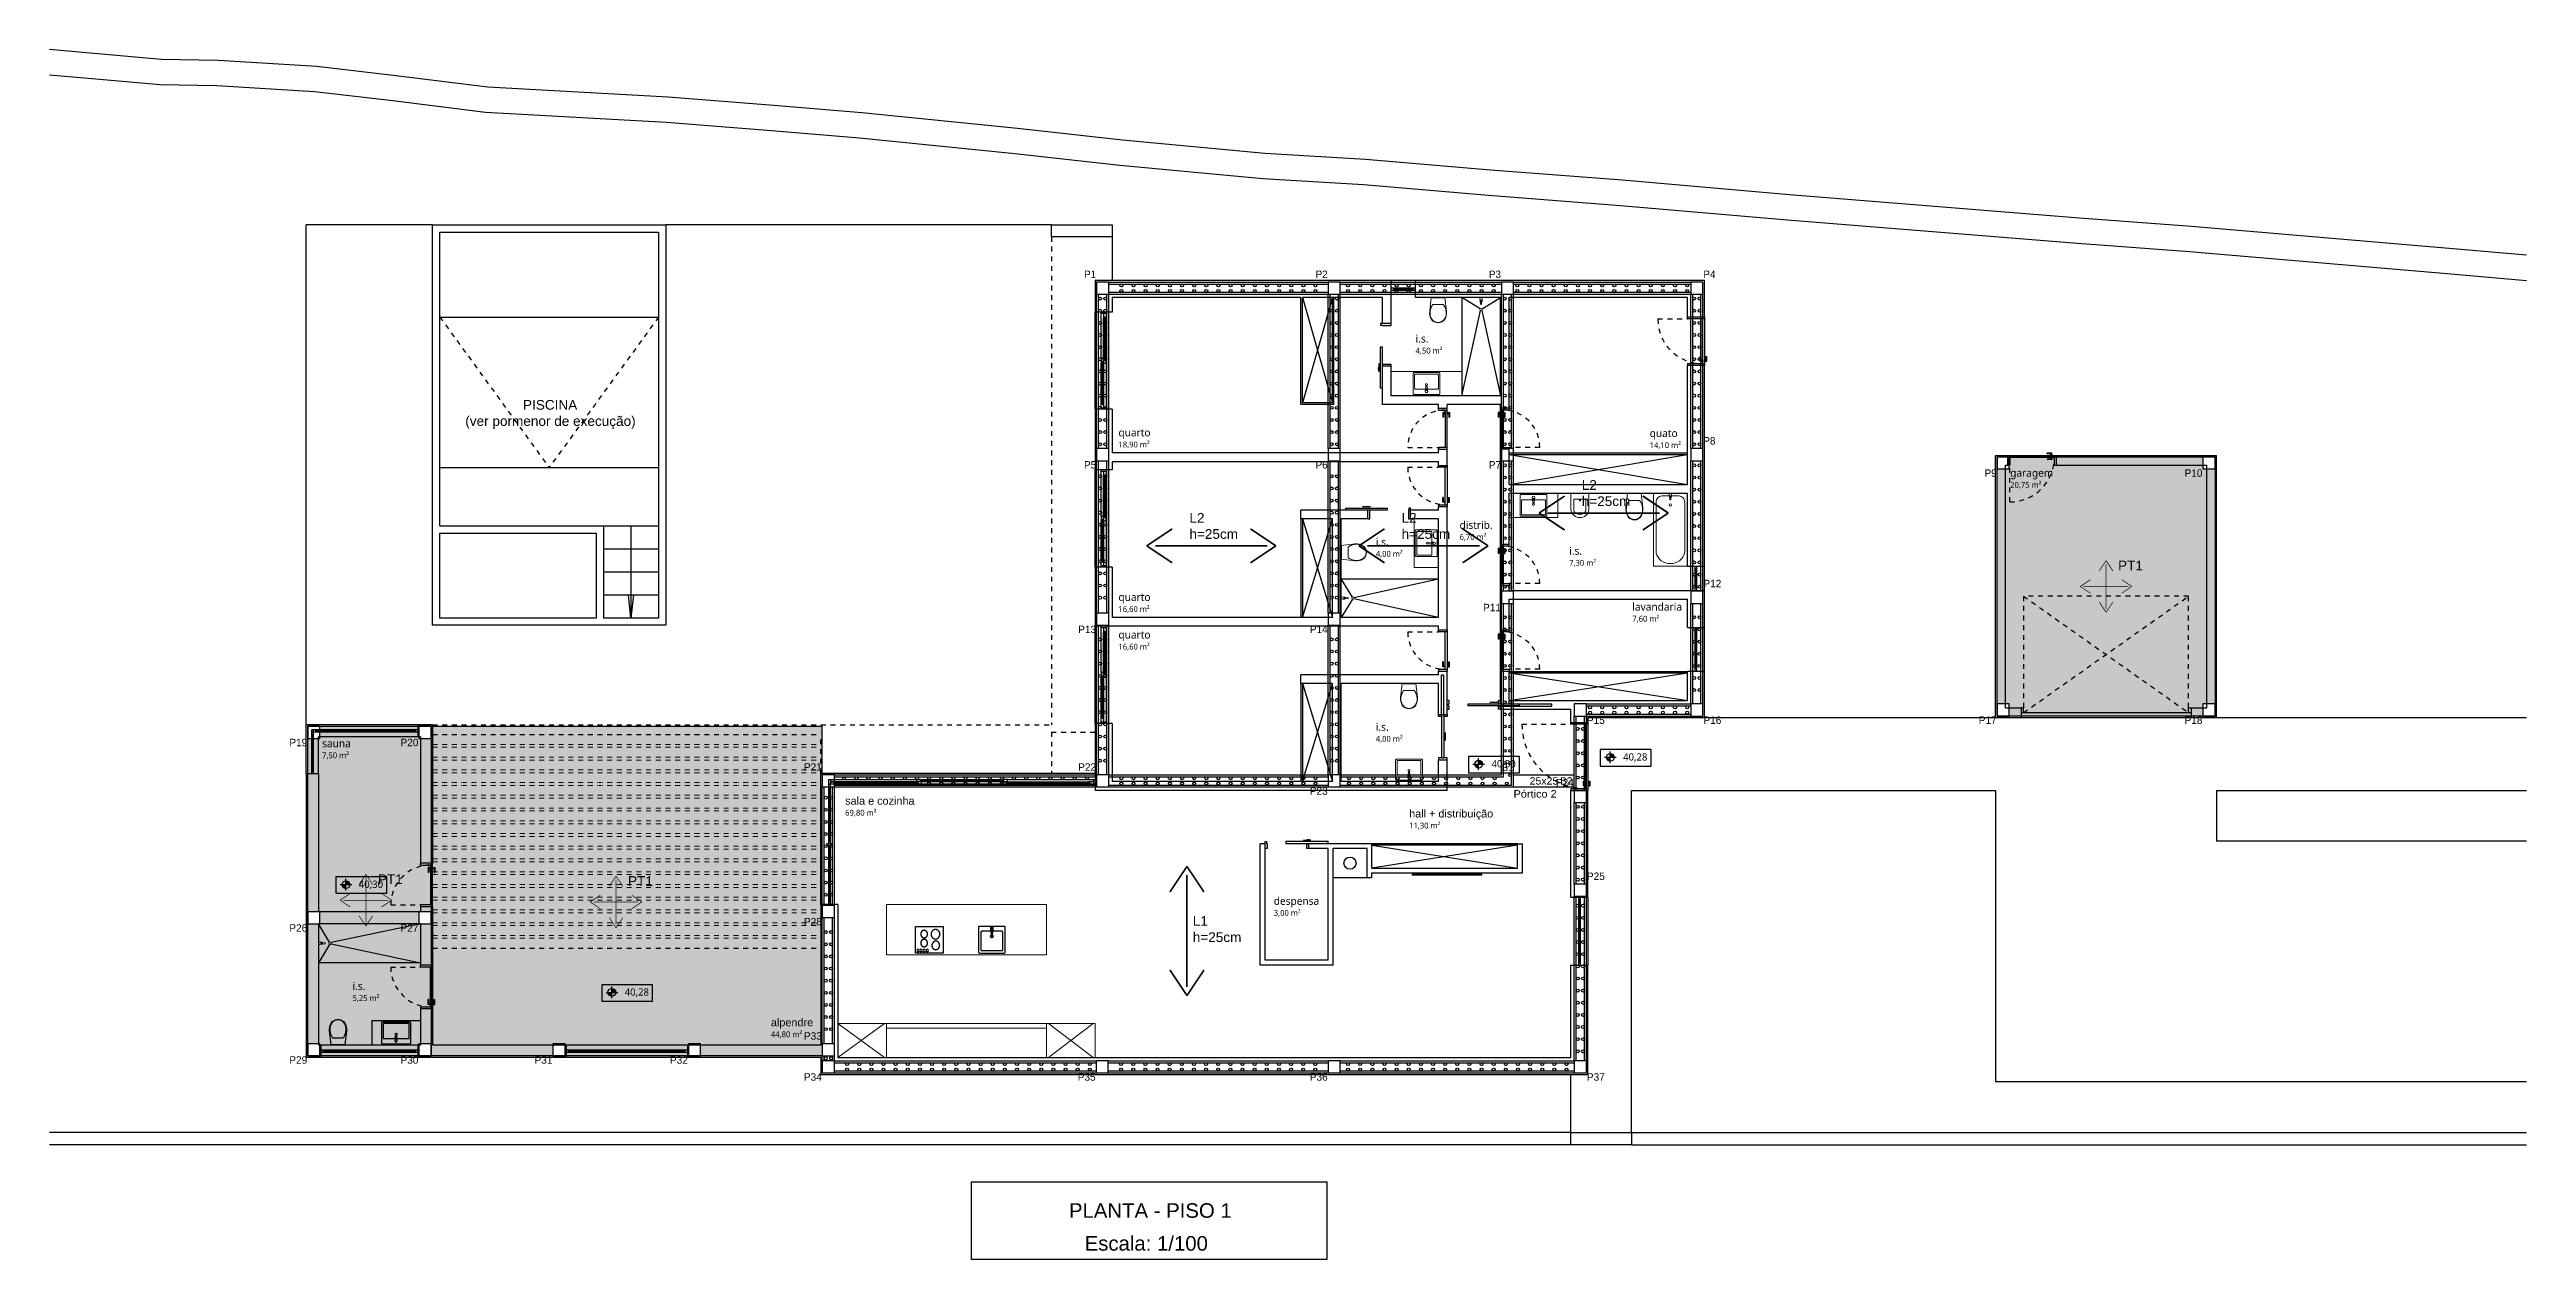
# Model space of a CAD drawing. Header units: millimetres. Extents: x 2071 to 2712, y 1262 to 1380.
# Drawn here: x 2455.9 to 2507, y 1353.2 to 1378.2 of the extents above; entities that cross this region are included whole.
import ezdxf
from ezdxf.enums import TextEntityAlignment as Align

# ---------------------------------------------------------------- set-up
doc = ezdxf.new("R2010")
doc.units = ezdxf.units.MM
doc.linetypes.add('LINHA DE CORTE', pattern=[0.065, 0, -0.065])
doc.linetypes.add('Tracejado', pattern=[0.2, 0.1, -0.1])
for name, color, linetype in [('.arquitetura', 9, 'Continuous'), ('.plantas - estrutura em betão', 8, 'Continuous'), ('legenda', 8, 'Continuous')]:
    doc.layers.add(name, color=color, linetype=linetype)
doc.styles.add('CS_Arial', font='Arial.ttf', dxfattribs={"height": 0.2})
doc.styles.add('CYPETXT', font='arial', dxfattribs={"height": 0.2})
doc.styles.add('GENERATED_STYLE_2', font='Trebuchet MS.ttf')

msp = doc.modelspace()

# ---------------------------------------------------------------- texts
at = {"layer": '.plantas - estrutura em betão', "style": 'CYPETXT'}
for s, width, p, p2 in [('P1', 0.944637, (2477.24383, 1373.45478), (2477.49133, 1373.45478)), ('P2', 0.944637, (2482.01383, 1373.45478), (2482.26133, 1373.45478)), ('P3', 0.944637, (2485.58383, 1373.45478), (2485.83133, 1373.45478)), ('P4', 0.944637, (2490.00132, 1373.45478), (2490.24882, 1373.45478)), ('P8', 0.944637, (2490.00132, 1370.02478), (2490.24882, 1370.02478)), ('P5', 0.944637, (2477.24383, 1369.52978), (2477.49133, 1369.52978)), ('P6', 0.944637, (2482.01383, 1369.52978), (2482.26133, 1369.52978)), ('P7', 0.944637, (2485.58383, 1369.52978), (2485.83133, 1369.52978)), ('P9', 0.944637, (2495.79382, 1369.35978), (2496.04132, 1369.35978)), ('P10', 0.968156, (2499.91232, 1369.35978), (2500.28132, 1369.35978)), ('P12', 0.968156, (2490.00132, 1367.08478), (2490.37032, 1367.08478)), ('P11', 0.968156, (2485.46233, 1366.58978), (2485.83133, 1366.58978)), ('P13', 0.968156, (2477.12233, 1366.13978), (2477.49133, 1366.13978)), ('P14', 0.968156, (2481.89233, 1366.13978), (2482.26133, 1366.13978)), ('P15', 0.968156, (2487.60133, 1364.26978), (2487.97033, 1364.26978)), ('P16', 0.968156, (2490.00132, 1364.26978), (2490.37032, 1364.26978)), ('P17', 0.968156, (2495.67232, 1364.26978), (2496.04132, 1364.26978)), ('P18', 0.968156, (2499.91232, 1364.26978), (2500.28132, 1364.26978)), ('P19', 0.968156, (2460.87232, 1363.80978), (2461.24132, 1363.80978)), ('P20', 0.968156, (2463.16232, 1363.80978), (2463.53132, 1363.80978)), ('P21', 0.968156, (2471.47232, 1363.30478), (2471.84132, 1363.30478)), ('P22', 0.968156, (2477.12233, 1363.30478), (2477.49133, 1363.30478)), ('B1', 0.953224, (2485.84145, 1363.29645), (2486.0912, 1363.29645)), ('P23', 0.968156, (2481.89233, 1362.80978), (2482.26133, 1362.80978)), ('Pórtico 2', 1.048715, (2486.09133, 1362.75145), (2486.97783, 1362.75145)), ('25x25', 1.01006, (2486.42158, 1363.01895), (2487.01108, 1363.01895)), ('P24', 0.968156, (2486.96233, 1362.98478), (2487.33133, 1362.98478)), ('B2', 0.953224, (2487.05158, 1363.01895), (2487.30133, 1363.01895)), ('P25', 0.968156, (2487.60133, 1361.05478), (2487.97033, 1361.05478)), ('P26', 0.968156, (2460.87232, 1359.98978), (2461.24132, 1359.98978)), ('P27', 0.968156, (2463.16232, 1359.98978), (2463.53132, 1359.98978)), ('P28', 0.968156, (2471.47232, 1360.11978), (2471.84132, 1360.11978)), ('P33', 0.968156, (2471.47232, 1357.76478), (2471.84132, 1357.76478)), ('P29', 0.968156, (2460.87232, 1357.26978), (2461.24132, 1357.26978)), ('P30', 0.968156, (2463.16232, 1357.26978), (2463.53132, 1357.26978)), ('P31', 0.968156, (2465.92241, 1357.26978), (2466.29141, 1357.26978)), ('P32', 0.968156, (2468.71241, 1357.26978), (2469.08141, 1357.26978)), ('P34', 0.968156, (2471.47232, 1356.91978), (2471.84132, 1356.91978)), ('P35', 0.968156, (2477.11233, 1356.91978), (2477.48133, 1356.91978)), ('P36', 0.968156, (2481.89233, 1356.91978), (2482.26133, 1356.91978)), ('P37', 0.968156, (2487.60133, 1356.91978), (2487.97033, 1356.91978))]:
    msp.add_text(s, height=0.153333, dxfattribs=dict(at, width=width)).set_placement(p, p2, align=Align.FIT)
at = {"layer": '.plantas - estrutura em betão', "char_height": 0.2, "attachment_point": 1, "style": 'CS_Arial'}
for s, insert, width in [('\\pi1.62564;PISCINA\\P\\pi0.43730;(ver pormenor de execução)', (2464.05954, 1370.94169), 4.3911115), ('L2\\Ph=25cm', (2487.49532, 1369.29103), 0.6252005), ('L2\\Ph=25cm', (2479.41291, 1368.6154), 0.6252005), ('L2\\Ph=25cm', (2483.78356, 1368.6154), 0.6252005), ('PT1', (2498.54297, 1367.6326), 0.6252005), ('PT1', (2462.69529, 1361.17007), 0.6252005), ('PT1', (2467.84845, 1361.13317), 0.6252005), ('L1\\Ph=25cm', (2479.48238, 1360.31016), 0.6252005)]:
    msp.add_mtext(s, dxfattribs=dict(at, insert=insert, width=width))
at = {"layer": 'legenda', "color": 8, "style": 'CYPETXT'}
msp.add_text('PLANTA - PISO 1', height=0.3, dxfattribs=at).set_placement((2476.93157, 1354.09572))
at = {"layer": 'legenda', "color": 8, "insert": (2478.52442, 1353.56656), "char_height": 0.3, "width": 5.7, "attachment_point": 5, "style": 'CYPETXT'}
msp.add_mtext('Escala: 1/100', dxfattribs=at)

# ---------------------------------------------------------------- blocks, each defined once
blk = doc.blocks.new('A$C6026761A')
h = blk.add_hatch(color=0)
h.dxf.hatch_style = 1
h.paths.add_polyline_path([(300, 500), (300, 300), (500, 300, 0.4142136)])
h.paths.add_polyline_path([(300, 300), (100, 300, 0.4142136), (300, 100)])
at = {"color": 0}
for p, q in [((0, 300), (600, 300)), ((300, 0), (300, 600))]:
    blk.add_line(p, q, dxfattribs=at)
blk.add_circle((300, 300), 200, dxfattribs=at)
blk = doc.blocks.new('sdvdsv')
at = {"layer": '.arquitetura', "ltscale": 0.1}
for p, q in [((449.336, -144.797), (449.336, -134.497)), ((451.936, -134.497), (449.336, -134.497)), ((464.686, -134.497), (456.742, -134.497)), ((465.936, -134.747), (465.936, -135.647)), ((476.636, -153.197), (476.636, -146.147)), ((475.386, -153.197), (475.386, -151.997))]:
    blk.add_line(p, q, dxfattribs=at)
at = {"layer": '.arquitetura', "linetype": 'Tracejado', "ltscale": 0.1}
for p, q in [((464.686, -134.747), (464.686, -144.797)), ((477.176, -136.437), (477.786, -136.437)), ((472.026, -139.082), (472.656, -139.082)), ((474.746, -139.082), (474.116, -139.082)), ((472.026, -139.492), (472.656, -139.492)), ((484.426, -140.207), (484.426, -139.447)), ((474.746, -141.887), (474.116, -141.887)), ((488.111, -142.147), (484.711, -142.147)), ((484.711, -142.147), (484.711, -144.447)), ((484.711, -144.547), (488.111, -142.147)), ((484.711, -142.147), (488.111, -144.547)), ((488.111, -144.447), (488.111, -142.147)), ((472.026, -142.882), (472.656, -142.882)), ((474.746, -143.652), (474.116, -143.652)), ((451.936, -144.797), (464.686, -144.797)), ((474.376, -144.787), (475.386, -144.787)), ((451.936, -144.997), (459.936, -144.997)), ((459.936, -145.797), (459.936, -144.997)), ((464.686, -144.947), (465.586, -144.947)), ((464.686, -144.947), (464.686, -145.797)), ((451.076, -148.507), (451.686, -148.507)), ((451.936, -149.397), (459.936, -149.397)), ((451.076, -149.787), (451.686, -149.787))]:
    blk.add_line(p, q, dxfattribs=at)
at = {"layer": '.arquitetura', "linetype": 'Continuous'}
for p, q in [((471.686, -135.647), (465.586, -135.647)), ((465.586, -135.647), (465.586, -136.297)), ((471.686, -136.532), (471.686, -135.647)), ((472.186, -135.647), (471.686, -135.647)), ((478.136, -135.647), (472.186, -135.647)), ((472.186, -135.997), (472.186, -135.647)), ((478.136, -136.397), (478.136, -135.647)), ((469.826, -135.997), (465.936, -135.997)), ((465.936, -135.997), (465.936, -136.297)), ((469.826, -138.197), (469.826, -135.997)), ((471.506, -135.997), (469.856, -135.997)), ((469.856, -138.167), (469.856, -135.997)), ((470.476, -135.997), (469.856, -138.167)), ((469.856, -135.997), (470.476, -138.167)), ((470.476, -138.167), (470.476, -135.997)), ((470.506, -138.167), (470.506, -135.997)), ((471.506, -136.532), (471.506, -135.997)), ((473.936, -135.997), (472.186, -135.997)), ((473.514, -136.226), (473.136, -135.997)), ((473.136, -135.997), (473.136, -138.017)), ((473.558, -136.225), (473.936, -135.997)), ((473.936, -138.017), (473.936, -135.997)), ((477.786, -135.997), (474.116, -135.997)), ((474.116, -138.272), (474.116, -135.997)), ((477.786, -136.397), (477.786, -135.997)), ((465.936, -136.297), (465.586, -136.297)), ((465.586, -138.297), (465.586, -136.297)), ((471.686, -136.532), (471.506, -136.532)), ((473.136, -138.017), (473.523, -136.259)), ((473.548, -136.259), (473.936, -138.017)), ((478.136, -136.397), (477.786, -136.397)), ((471.506, -138.197), (471.506, -137.412)), ((471.686, -137.412), (471.506, -137.412)), ((471.686, -138.017), (471.686, -137.412)), ((478.136, -137.397), (477.786, -137.397)), ((477.786, -139.847), (477.786, -137.397)), ((478.136, -141.527), (478.136, -137.397)), ((470.506, -138.197), (469.826, -138.197)), ((470.506, -138.167), (469.856, -138.167)), ((470.506, -138.197), (470.506, -138.167)), ((472.656, -138.197), (471.506, -138.197)), ((473.936, -138.017), (471.686, -138.017)), ((472.656, -138.272), (472.656, -138.197)), ((472.656, -138.272), (472.836, -138.272)), ((473.936, -138.197), (472.836, -138.197)), ((472.836, -138.272), (472.836, -138.197)), ((473.936, -138.272), (473.936, -138.197)), ((474.116, -138.272), (473.936, -138.272)), ((465.586, -138.297), (465.586, -139.547)), ((465.936, -138.297), (465.586, -138.297)), ((465.936, -138.297), (465.936, -139.197)), ((472.656, -139.197), (465.936, -139.197)), ((472.656, -139.197), (472.656, -139.122)), ((472.656, -139.122), (472.836, -139.122)), ((472.836, -139.452), (472.836, -139.122)), ((473.936, -141.077), (473.936, -139.122)), ((474.116, -139.122), (473.936, -139.122)), ((474.116, -139.847), (474.116, -139.122)), ((474.116, -139.197), (477.786, -139.197)), ((474.116, -139.227), (477.786, -139.227)), ((474.116, -139.227), (477.786, -139.847)), ((474.116, -139.847), (477.786, -139.227)), ((484.136, -144.647), (484.136, -139.247)), ((484.136, -139.247), (484.386, -139.247)), ((484.386, -139.447), (484.386, -139.247)), ((485.386, -139.247), (488.686, -139.247)), ((485.386, -139.447), (485.386, -139.247)), ((488.686, -144.647), (488.686, -139.247)), ((465.936, -139.547), (465.586, -139.547)), ((465.586, -141.547), (465.586, -139.547)), ((472.656, -139.377), (465.936, -139.377)), ((465.936, -139.377), (465.936, -139.547)), ((472.656, -139.452), (472.656, -139.377)), ((472.656, -139.452), (472.836, -139.452)), ((484.336, -144.447), (484.336, -139.447)), ((484.336, -139.447), (484.386, -139.447)), ((485.386, -139.447), (488.486, -139.447)), ((488.486, -144.447), (488.486, -139.447)), ((472.656, -140.377), (472.656, -140.302)), ((472.656, -140.302), (472.836, -140.302)), ((472.836, -142.842), (472.836, -140.302)), ((474.116, -139.847), (477.786, -139.847)), ((474.116, -141.077), (474.116, -140.027)), ((474.116, -140.027), (477.786, -140.027)), ((477.786, -141.527), (477.786, -140.027)), ((471.201, -140.377), (469.826, -140.377)), ((469.826, -140.557), (469.826, -140.377)), ((470.476, -140.557), (469.826, -140.557)), ((469.826, -140.557), (469.826, -142.587)), ((469.856, -140.557), (469.856, -142.587)), ((469.856, -142.587), (470.476, -140.557)), ((469.856, -140.557), (470.476, -142.587)), ((470.476, -142.587), (470.476, -140.557)), ((471.201, -140.557), (470.656, -140.557)), ((470.656, -142.587), (470.656, -140.557)), ((471.201, -140.557), (471.201, -140.377)), ((472.656, -140.377), (472.081, -140.377)), ((472.081, -140.557), (472.081, -140.377)), ((472.656, -140.557), (472.081, -140.557)), ((472.656, -142.587), (472.656, -140.557)), ((473.936, -141.077), (474.116, -141.077)), ((465.586, -141.547), (465.586, -142.767)), ((465.936, -141.547), (465.586, -141.547)), ((465.936, -141.547), (465.936, -142.587)), ((470.884, -142.165), (470.656, -141.787)), ((470.656, -141.787), (472.656, -141.787)), ((470.917, -142.175), (472.656, -141.787)), ((477.786, -141.527), (478.136, -141.527)), ((478.136, -142.027), (478.136, -141.527)), ((470.884, -142.209), (470.656, -142.587)), ((472.656, -142.587), (470.917, -142.2)), ((473.936, -142.842), (473.936, -141.927)), ((473.936, -141.927), (474.116, -141.927)), ((474.116, -142.027), (474.116, -141.927)), ((474.116, -142.027), (478.136, -142.027)), ((474.116, -142.842), (474.116, -142.207)), ((474.116, -142.207), (477.786, -142.207)), ((477.786, -142.792), (477.786, -142.207)), ((478.136, -142.792), (478.136, -142.027)), ((472.656, -142.767), (465.586, -142.767)), ((465.586, -144.767), (465.586, -142.767)), ((470.476, -142.587), (465.936, -142.587)), ((472.656, -142.587), (470.656, -142.587)), ((472.656, -142.842), (472.656, -142.767)), ((472.656, -142.842), (472.836, -142.842)), ((473.936, -142.842), (474.116, -142.842)), ((477.786, -142.792), (478.136, -142.792)), ((478.136, -143.692), (478.136, -142.792)), ((472.656, -143.767), (469.826, -143.767)), ((469.826, -143.947), (469.826, -143.767)), ((472.656, -143.767), (472.656, -143.692)), ((472.656, -143.692), (472.836, -143.692)), ((472.721, -144.587), (472.721, -143.777)), ((472.771, -143.777), (472.721, -143.777)), ((472.771, -144.587), (472.771, -143.777)), ((472.836, -144.587), (472.836, -143.692)), ((473.936, -144.362), (473.936, -143.692)), ((473.936, -143.692), (474.116, -143.692)), ((474.116, -144.297), (474.116, -143.692)), ((474.116, -143.697), (477.786, -143.697)), ((474.116, -143.727), (477.786, -143.727)), ((474.116, -143.727), (477.786, -144.297)), ((474.116, -144.297), (477.786, -143.727)), ((477.786, -144.297), (477.786, -143.692)), ((477.786, -143.692), (478.136, -143.692)), ((478.136, -144.647), (478.136, -143.692)), ((470.476, -143.947), (469.826, -143.947)), ((469.826, -143.947), (469.826, -145.967)), ((469.856, -143.947), (469.856, -145.967)), ((469.856, -145.967), (470.476, -143.947)), ((469.856, -143.947), (470.476, -145.967)), ((470.476, -145.967), (470.476, -143.947)), ((472.656, -143.947), (470.656, -143.947)), ((470.656, -145.967), (470.656, -143.947)), ((472.656, -144.587), (472.656, -143.947)), ((473.936, -144.362), (474.996, -144.362)), ((474.116, -144.297), (477.786, -144.297)), ((474.996, -144.412), (474.996, -144.362)), ((449.336, -145.807), (449.336, -144.797)), ((451.636, -144.797), (449.336, -144.797)), ((451.636, -144.797), (451.636, -145.047)), ((451.936, -144.797), (451.636, -144.797)), ((451.936, -144.797), (451.936, -147.647)), ((465.586, -144.767), (465.586, -146.147)), ((465.936, -144.767), (465.586, -144.767)), ((465.936, -144.767), (465.936, -145.967)), ((472.656, -144.587), (472.721, -144.587)), ((472.771, -144.587), (472.836, -144.587)), ((473.936, -144.412), (474.996, -144.412)), ((473.936, -144.477), (473.936, -144.412)), ((473.936, -144.477), (475.386, -144.477)), ((475.386, -144.747), (475.386, -144.477)), ((475.386, -144.747), (475.736, -144.747)), ((475.736, -144.747), (475.736, -144.647)), ((475.736, -144.647), (478.136, -144.647)), ((478.136, -144.647), (484.136, -144.647)), ((484.136, -144.647), (484.661, -144.647)), ((484.336, -144.447), (484.661, -144.447)), ((484.661, -144.447), (484.661, -144.647)), ((484.661, -144.647), (488.161, -144.647)), ((488.161, -144.447), (488.486, -144.447)), ((488.161, -144.447), (488.161, -144.647)), ((488.161, -144.647), (488.686, -144.647)), ((488.686, -144.647), (495.07, -144.647)), ((449.586, -145.807), (449.586, -145.047)), ((451.636, -145.047), (449.586, -145.047)), ((451.686, -145.047), (451.636, -145.047)), ((451.686, -145.047), (451.686, -147.647)), ((449.336, -145.807), (449.336, -151.647)), ((449.586, -145.807), (449.336, -145.807)), ((449.586, -145.807), (449.586, -148.647)), ((465.586, -145.797), (459.936, -145.797)), ((459.936, -148.497), (459.936, -145.797)), ((472.656, -145.967), (472.656, -145.517)), ((472.656, -145.517), (472.836, -145.517)), ((472.836, -146.147), (472.836, -145.517)), ((472.836, -146.147), (465.586, -146.147)), ((470.476, -145.967), (465.936, -145.967)), ((472.656, -145.967), (470.656, -145.967)), ((475.386, -146.147), (475.736, -146.147)), ((475.386, -148.347), (475.386, -146.147)), ((475.736, -148.347), (475.736, -146.147)), ((476.636, -146.147), (484.136, -146.147)), ((484.136, -146.147), (484.136, -152.147)), ((488.686, -146.147), (488.686, -147.197)), ((488.686, -146.147), (495.07, -146.147)), ((469.086, -147.247), (468.986, -147.247)), ((468.986, -149.747), (468.986, -147.247)), ((469.086, -149.647), (469.086, -147.247)), ((471.286, -147.247), (469.986, -147.247)), ((469.986, -147.347), (469.986, -147.247)), ((470.386, -147.347), (469.986, -147.347)), ((470.386, -149.647), (470.386, -147.347)), ((471.186, -147.347), (470.486, -147.347)), ((470.486, -149.747), (470.486, -147.347)), ((471.186, -147.947), (471.186, -147.347)), ((471.286, -147.747), (471.286, -147.247)), ((474.286, -147.247), (471.286, -147.247)), ((474.286, -147.277), (471.286, -147.277)), ((471.286, -147.277), (474.286, -147.747)), ((474.286, -147.277), (471.286, -147.747)), ((474.286, -147.747), (474.286, -147.247)), ((474.286, -147.247), (474.386, -147.247)), ((474.386, -147.847), (474.386, -147.247)), ((495.07, -147.197), (488.686, -147.197)), ((451.936, -147.647), (451.686, -147.647)), ((471.186, -147.947), (470.486, -147.947)), ((471.286, -147.947), (471.186, -147.947)), ((471.286, -147.747), (474.286, -147.747)), ((471.286, -147.947), (471.286, -147.847)), ((471.286, -147.847), (474.386, -147.847)), ((475.386, -148.347), (475.736, -148.347)), ((475.736, -148.347), (475.736, -149.747)), ((451.686, -148.647), (449.586, -148.647)), ((449.586, -148.897), (449.586, -151.397)), ((451.686, -148.897), (449.586, -148.897)), ((449.814, -149.275), (449.586, -148.897)), ((451.686, -148.897), (449.847, -149.284)), ((451.686, -148.547), (451.686, -148.647)), ((451.936, -148.547), (451.686, -148.547)), ((451.686, -148.897), (451.686, -149.747)), ((451.936, -148.547), (451.936, -149.747)), ((460.286, -148.497), (459.936, -148.497)), ((459.936, -148.497), (459.936, -151.397)), ((460.286, -148.497), (460.286, -151.647)), ((449.814, -149.319), (449.586, -149.697)), ((449.847, -149.31), (451.686, -149.697)), ((451.686, -149.697), (449.586, -149.697)), ((451.936, -149.747), (451.686, -149.747)), ((470.486, -149.747), (468.986, -149.747)), ((470.386, -149.647), (469.086, -149.647)), ((475.386, -149.747), (475.736, -149.747)), ((475.386, -151.647), (475.386, -149.747)), ((475.736, -151.997), (475.736, -149.747)), ((450.686, -150.897), (450.686, -151.397)), ((451.686, -150.897), (450.686, -150.897)), ((451.686, -150.647), (451.686, -151.397)), ((451.936, -150.647), (451.686, -150.647)), ((451.936, -150.647), (451.936, -151.397)), ((449.636, -151.397), (449.586, -151.397)), ((449.636, -151.397), (449.636, -151.647)), ((451.636, -151.397), (449.636, -151.397)), ((451.686, -151.397), (451.636, -151.397)), ((451.636, -151.397), (451.636, -151.647)), ((454.686, -151.397), (451.936, -151.397)), ((454.686, -151.397), (454.686, -151.647)), ((457.186, -151.397), (454.686, -151.397)), ((459.936, -151.397), (457.186, -151.397)), ((457.186, -151.397), (457.186, -151.647)), ((449.636, -151.647), (449.336, -151.647)), ((451.636, -151.647), (449.636, -151.647)), ((454.686, -151.647), (451.636, -151.647)), ((457.186, -151.647), (454.686, -151.647)), ((459.936, -151.647), (457.186, -151.647)), ((459.936, -151.647), (459.936, -151.997)), ((459.936, -151.997), (475.736, -151.997)), ((460.286, -151.647), (475.386, -151.647)), ((484.136, -152.147), (495.07, -152.147)), ((475.386, -153.197), (444.047, -153.197)), ((475.386, -153.447), (444.047, -153.447)), ((476.636, -153.197), (495.07, -153.197)), ((476.636, -153.447), (495.07, -153.447))]:
    blk.add_line(p, q, dxfattribs=at)
at = {"layer": '.arquitetura'}
for p, q in [((472.186, -135.802), (471.686, -135.802)), ((471.686, -135.842), (472.186, -135.842)), ((471.736, -135.842), (471.736, -135.802)), ((471.751, -135.827), (471.751, -135.817)), ((471.751, -135.817), (471.761, -135.817)), ((471.761, -135.827), (471.751, -135.827)), ((471.761, -135.817), (471.761, -135.827)), ((471.761, -135.817), (472.111, -135.817)), ((471.761, -135.827), (472.111, -135.827)), ((471.776, -135.802), (471.776, -135.817)), ((471.776, -135.827), (471.776, -135.842)), ((472.096, -135.817), (472.096, -135.802)), ((472.096, -135.842), (472.096, -135.827)), ((472.111, -135.827), (472.111, -135.817)), ((472.111, -135.817), (472.121, -135.817)), ((472.121, -135.827), (472.111, -135.827)), ((472.121, -135.817), (472.121, -135.827)), ((472.136, -135.802), (472.136, -135.842)), ((465.711, -137.247), (465.711, -136.297)), ((465.811, -136.327), (465.711, -136.327)), ((465.761, -136.327), (465.761, -136.427)), ((465.761, -136.427), (465.781, -136.427)), ((465.761, -137.247), (465.761, -136.427)), ((465.781, -136.402), (465.781, -136.412)), ((465.791, -136.402), (465.781, -136.402)), ((465.781, -136.412), (465.791, -136.412)), ((465.781, -137.262), (465.781, -136.412)), ((465.791, -136.412), (465.791, -136.402)), ((465.791, -137.262), (465.791, -136.412)), ((465.791, -136.427), (465.811, -136.427)), ((465.811, -136.297), (465.811, -137.247)), ((477.786, -136.437), (477.786, -136.397)), ((478.136, -136.437), (477.786, -136.437)), ((478.096, -137.357), (478.096, -136.437)), ((478.136, -136.397), (478.136, -137.397)), ((465.761, -137.247), (465.711, -137.247)), ((465.711, -137.247), (465.711, -137.347)), ((465.781, -137.247), (465.761, -137.247)), ((465.761, -137.247), (465.761, -137.347)), ((465.761, -137.347), (465.761, -137.247)), ((465.811, -137.247), (465.791, -137.247)), ((465.811, -137.347), (465.811, -137.247)), ((478.061, -137.207), (478.049, -137.207)), ((478.049, -137.307), (478.049, -137.207)), ((478.061, -137.287), (478.061, -137.207)), ((478.171, -137.207), (478.183, -137.207)), ((478.171, -137.287), (478.171, -137.207)), ((478.183, -137.307), (478.183, -137.207)), ((465.711, -137.347), (465.731, -137.347)), ((465.711, -138.297), (465.711, -137.347)), ((465.731, -137.322), (465.731, -137.332)), ((465.741, -137.322), (465.731, -137.322)), ((465.731, -137.332), (465.741, -137.332)), ((465.731, -138.182), (465.731, -137.332)), ((465.741, -137.332), (465.741, -137.322)), ((465.741, -138.182), (465.741, -137.332)), ((465.741, -137.347), (465.761, -137.347)), ((465.761, -137.347), (465.811, -137.347)), ((465.761, -137.347), (465.761, -138.267)), ((465.781, -137.262), (465.781, -137.272)), ((465.791, -137.262), (465.781, -137.262)), ((465.781, -137.272), (465.791, -137.272)), ((465.791, -137.272), (465.791, -137.262)), ((465.811, -137.347), (465.811, -138.297)), ((477.786, -137.357), (477.786, -137.397)), ((477.786, -137.357), (478.136, -137.357)), ((478.091, -137.307), (478.049, -137.307)), ((478.091, -137.287), (478.061, -137.287)), ((478.091, -137.317), (478.091, -137.277)), ((478.091, -137.277), (478.096, -137.277)), ((478.091, -137.317), (478.096, -137.317)), ((478.136, -137.277), (478.141, -137.277)), ((478.136, -137.317), (478.141, -137.317)), ((478.141, -137.317), (478.141, -137.277)), ((478.141, -137.287), (478.171, -137.287)), ((478.141, -137.307), (478.183, -137.307)), ((465.731, -138.167), (465.711, -138.167)), ((465.711, -138.267), (465.811, -138.267)), ((465.731, -138.182), (465.731, -138.192)), ((465.741, -138.182), (465.731, -138.182)), ((465.731, -138.192), (465.741, -138.192)), ((465.761, -138.167), (465.741, -138.167)), ((465.741, -138.192), (465.741, -138.182)), ((472.656, -138.312), (472.656, -138.272)), ((472.836, -139.122), (472.836, -138.272)), ((473.936, -139.122), (473.936, -138.272)), ((474.116, -138.312), (474.116, -138.272)), ((472.656, -138.312), (472.836, -138.312)), ((472.791, -138.362), (472.749, -138.362)), ((472.749, -138.362), (472.749, -138.462)), ((472.761, -138.462), (472.749, -138.462)), ((472.791, -138.382), (472.761, -138.382)), ((472.761, -138.382), (472.761, -138.462)), ((472.791, -138.352), (472.791, -138.392)), ((472.791, -138.352), (472.796, -138.352)), ((472.791, -138.392), (472.796, -138.392)), ((472.796, -138.312), (472.796, -139.082)), ((472.836, -138.352), (472.841, -138.352)), ((472.836, -138.392), (472.841, -138.392)), ((472.841, -138.352), (472.841, -138.392)), ((472.841, -138.362), (472.883, -138.362)), ((472.841, -138.382), (472.871, -138.382)), ((472.871, -138.382), (472.871, -138.462)), ((472.871, -138.462), (472.883, -138.462)), ((472.883, -138.362), (472.883, -138.462)), ((473.931, -138.362), (473.889, -138.362)), ((473.889, -138.362), (473.889, -138.462)), ((473.901, -138.462), (473.889, -138.462)), ((473.931, -138.382), (473.901, -138.382)), ((473.901, -138.382), (473.901, -138.462)), ((473.936, -138.352), (473.931, -138.352)), ((473.931, -138.352), (473.931, -138.392)), ((473.936, -138.392), (473.931, -138.392)), ((474.116, -138.312), (473.936, -138.312)), ((473.976, -138.312), (473.976, -139.082)), ((473.981, -138.352), (473.976, -138.352)), ((473.981, -138.392), (473.976, -138.392)), ((473.981, -138.352), (473.981, -138.392)), ((473.981, -138.362), (474.023, -138.362)), ((473.981, -138.382), (474.011, -138.382)), ((474.011, -138.382), (474.011, -138.462)), ((474.011, -138.462), (474.023, -138.462)), ((474.023, -138.362), (474.023, -138.462)), ((472.656, -139.082), (472.656, -139.122)), ((472.836, -139.082), (472.656, -139.082)), ((473.936, -139.082), (474.116, -139.082)), ((474.116, -139.082), (474.116, -139.122)), ((484.386, -139.247), (485.386, -139.247)), ((484.426, -139.247), (484.426, -139.447)), ((485.346, -139.287), (484.426, -139.287)), ((485.196, -139.212), (485.196, -139.2)), ((485.296, -139.2), (485.196, -139.2)), ((485.276, -139.212), (485.196, -139.212)), ((485.306, -139.242), (485.266, -139.242)), ((485.266, -139.247), (485.266, -139.242)), ((485.266, -139.292), (485.266, -139.287)), ((485.306, -139.292), (485.266, -139.292)), ((485.276, -139.242), (485.276, -139.212)), ((485.276, -139.292), (485.276, -139.322)), ((485.296, -139.242), (485.296, -139.2)), ((485.296, -139.292), (485.296, -139.334)), ((485.306, -139.247), (485.306, -139.242)), ((485.306, -139.292), (485.306, -139.287)), ((485.346, -139.447), (485.346, -139.247)), ((465.711, -140.497), (465.711, -139.547)), ((465.811, -139.577), (465.711, -139.577)), ((465.761, -139.577), (465.761, -139.677)), ((465.761, -139.677), (465.781, -139.677)), ((465.761, -140.497), (465.761, -139.677)), ((465.781, -139.652), (465.781, -139.662)), ((465.791, -139.652), (465.781, -139.652)), ((465.781, -139.662), (465.791, -139.662)), ((465.781, -140.512), (465.781, -139.662)), ((465.791, -139.662), (465.791, -139.652)), ((465.791, -140.512), (465.791, -139.662)), ((465.791, -139.677), (465.811, -139.677)), ((465.811, -139.547), (465.811, -140.497)), ((472.656, -139.492), (472.656, -139.452)), ((472.836, -139.492), (472.656, -139.492)), ((472.796, -140.262), (472.796, -139.492)), ((472.836, -139.452), (472.836, -140.302)), ((484.426, -139.447), (484.386, -139.447)), ((485.196, -139.322), (485.196, -139.334)), ((485.276, -139.322), (485.196, -139.322)), ((485.296, -139.334), (485.196, -139.334)), ((485.346, -139.447), (485.386, -139.447)), ((472.656, -140.262), (472.656, -140.302)), ((472.656, -140.262), (472.836, -140.262)), ((472.761, -140.112), (472.749, -140.112)), ((472.749, -140.212), (472.749, -140.112)), ((472.791, -140.212), (472.749, -140.212)), ((472.761, -140.192), (472.761, -140.112)), ((472.791, -140.192), (472.761, -140.192)), ((472.791, -140.222), (472.791, -140.182)), ((472.791, -140.182), (472.796, -140.182)), ((472.791, -140.222), (472.796, -140.222)), ((472.836, -140.182), (472.841, -140.182)), ((472.836, -140.222), (472.841, -140.222)), ((472.841, -140.222), (472.841, -140.182)), ((472.841, -140.192), (472.871, -140.192)), ((472.841, -140.212), (472.883, -140.212)), ((472.871, -140.112), (472.883, -140.112)), ((472.871, -140.192), (472.871, -140.112)), ((472.883, -140.212), (472.883, -140.112)), ((465.761, -140.497), (465.711, -140.497)), ((465.711, -140.497), (465.711, -140.597)), ((465.711, -140.597), (465.731, -140.597)), ((465.711, -141.547), (465.711, -140.597)), ((465.731, -140.572), (465.731, -140.582)), ((465.741, -140.572), (465.731, -140.572)), ((465.731, -140.582), (465.741, -140.582)), ((465.731, -141.432), (465.731, -140.582)), ((465.741, -140.582), (465.741, -140.572)), ((465.741, -141.432), (465.741, -140.582)), ((465.741, -140.597), (465.761, -140.597)), ((465.781, -140.497), (465.761, -140.497)), ((465.761, -140.497), (465.761, -140.597)), ((465.761, -140.597), (465.761, -140.497)), ((465.761, -140.597), (465.811, -140.597)), ((465.761, -140.597), (465.761, -141.517)), ((465.781, -140.512), (465.781, -140.522)), ((465.791, -140.512), (465.781, -140.512)), ((465.781, -140.522), (465.791, -140.522)), ((465.811, -140.497), (465.791, -140.497)), ((465.791, -140.522), (465.791, -140.512)), ((465.811, -140.597), (465.811, -140.497)), ((465.811, -140.597), (465.811, -141.547)), ((473.931, -141.167), (473.889, -141.167)), ((473.889, -141.167), (473.889, -141.267)), ((473.901, -141.267), (473.889, -141.267)), ((473.931, -141.187), (473.901, -141.187)), ((473.901, -141.187), (473.901, -141.267)), ((473.936, -141.157), (473.931, -141.157)), ((473.931, -141.157), (473.931, -141.197)), ((473.936, -141.197), (473.931, -141.197)), ((473.936, -141.927), (473.936, -141.077)), ((474.116, -141.117), (473.936, -141.117)), ((473.976, -141.117), (473.976, -141.887)), ((473.981, -141.157), (473.976, -141.157)), ((473.981, -141.197), (473.976, -141.197)), ((473.981, -141.157), (473.981, -141.197)), ((473.981, -141.167), (474.023, -141.167)), ((473.981, -141.187), (474.011, -141.187)), ((474.011, -141.187), (474.011, -141.267)), ((474.011, -141.267), (474.023, -141.267)), ((474.023, -141.167), (474.023, -141.267)), ((474.116, -141.117), (474.116, -141.077)), ((465.731, -141.417), (465.711, -141.417)), ((465.711, -141.517), (465.811, -141.517)), ((465.731, -141.432), (465.731, -141.442)), ((465.741, -141.432), (465.731, -141.432)), ((465.731, -141.442), (465.741, -141.442)), ((465.761, -141.417), (465.741, -141.417)), ((465.741, -141.442), (465.741, -141.432)), ((477.941, -141.527), (477.941, -142.027)), ((477.941, -141.577), (477.981, -141.577)), ((477.956, -141.617), (477.941, -141.617)), ((477.956, -141.602), (477.956, -141.592)), ((477.956, -141.592), (477.966, -141.592)), ((477.966, -141.602), (477.956, -141.602)), ((477.956, -141.602), (477.956, -141.952)), ((477.966, -141.592), (477.966, -141.602)), ((477.966, -141.602), (477.966, -141.952)), ((477.981, -141.617), (477.966, -141.617)), ((477.981, -142.027), (477.981, -141.527)), ((473.936, -141.887), (474.116, -141.887)), ((474.116, -141.887), (474.116, -141.927)), ((477.941, -141.937), (477.956, -141.937)), ((477.981, -141.977), (477.941, -141.977)), ((477.956, -141.962), (477.956, -141.952)), ((477.956, -141.952), (477.966, -141.952)), ((477.966, -141.962), (477.956, -141.962)), ((477.966, -141.937), (477.981, -141.937)), ((477.966, -141.952), (477.966, -141.962)), ((465.711, -143.717), (465.711, -142.767)), ((465.811, -142.797), (465.711, -142.797)), ((465.761, -142.797), (465.761, -142.897)), ((465.811, -142.767), (465.811, -143.717)), ((472.656, -142.882), (472.656, -142.842)), ((472.836, -142.842), (472.836, -143.692)), ((473.936, -143.692), (473.936, -142.842)), ((474.116, -142.882), (474.116, -142.842)), ((477.941, -142.792), (477.941, -143.692)), ((477.941, -142.842), (477.981, -142.842)), ((477.956, -142.867), (477.956, -142.857)), ((477.956, -142.857), (477.966, -142.857)), ((477.966, -142.857), (477.966, -142.867)), ((477.981, -143.692), (477.981, -142.792)), ((465.761, -142.897), (465.781, -142.897)), ((465.761, -143.717), (465.761, -142.897)), ((465.781, -142.872), (465.781, -142.882)), ((465.791, -142.872), (465.781, -142.872)), ((465.781, -142.882), (465.791, -142.882)), ((465.781, -143.732), (465.781, -142.882)), ((465.791, -142.882), (465.791, -142.872)), ((465.791, -143.732), (465.791, -142.882)), ((465.791, -142.897), (465.811, -142.897)), ((472.836, -142.882), (472.656, -142.882)), ((472.796, -143.652), (472.796, -142.882)), ((473.931, -142.932), (473.889, -142.932)), ((473.889, -142.932), (473.889, -143.032)), ((473.901, -143.032), (473.889, -143.032)), ((473.931, -142.952), (473.901, -142.952)), ((473.901, -142.952), (473.901, -143.032)), ((473.936, -142.922), (473.931, -142.922)), ((473.931, -142.922), (473.931, -142.962)), ((473.936, -142.962), (473.931, -142.962)), ((474.116, -142.882), (473.936, -142.882)), ((473.976, -142.882), (473.976, -143.652)), ((473.981, -142.922), (473.976, -142.922)), ((473.981, -142.962), (473.976, -142.962)), ((473.981, -142.922), (473.981, -142.962)), ((473.981, -142.932), (474.023, -142.932)), ((473.981, -142.952), (474.011, -142.952)), ((474.011, -142.952), (474.011, -143.032)), ((474.011, -143.032), (474.023, -143.032)), ((474.023, -142.932), (474.023, -143.032)), ((477.956, -142.882), (477.941, -142.882)), ((477.966, -142.867), (477.956, -142.867)), ((477.956, -142.867), (477.956, -143.617)), ((477.966, -142.867), (477.966, -143.617)), ((477.981, -142.882), (477.966, -142.882)), ((465.761, -143.717), (465.711, -143.717)), ((465.711, -143.717), (465.711, -143.817)), ((465.711, -143.817), (465.731, -143.817)), ((465.711, -144.767), (465.711, -143.817)), ((465.731, -143.792), (465.731, -143.802)), ((465.741, -143.792), (465.731, -143.792)), ((465.731, -143.802), (465.741, -143.802)), ((465.731, -144.652), (465.731, -143.802)), ((465.741, -143.802), (465.741, -143.792)), ((465.741, -144.652), (465.741, -143.802)), ((465.741, -143.817), (465.761, -143.817)), ((465.781, -143.717), (465.761, -143.717)), ((465.761, -143.717), (465.761, -143.817)), ((465.761, -143.817), (465.761, -143.717)), ((465.761, -143.817), (465.811, -143.817)), ((465.761, -143.817), (465.761, -144.737)), ((465.781, -143.732), (465.781, -143.742)), ((465.791, -143.732), (465.781, -143.732)), ((465.781, -143.742), (465.791, -143.742)), ((465.811, -143.717), (465.791, -143.717)), ((465.791, -143.742), (465.791, -143.732)), ((465.811, -143.817), (465.811, -143.717)), ((465.811, -143.817), (465.811, -144.767)), ((472.656, -143.652), (472.656, -143.692)), ((472.656, -143.652), (472.836, -143.652)), ((472.761, -143.502), (472.749, -143.502)), ((472.749, -143.602), (472.749, -143.502)), ((472.791, -143.602), (472.749, -143.602)), ((472.761, -143.582), (472.761, -143.502)), ((472.791, -143.582), (472.761, -143.582)), ((472.791, -143.612), (472.791, -143.572)), ((472.791, -143.572), (472.796, -143.572)), ((472.791, -143.612), (472.796, -143.612)), ((472.836, -143.572), (472.841, -143.572)), ((472.836, -143.612), (472.841, -143.612)), ((472.841, -143.612), (472.841, -143.572)), ((472.841, -143.582), (472.871, -143.582)), ((472.841, -143.602), (472.883, -143.602)), ((472.871, -143.502), (472.883, -143.502)), ((472.871, -143.582), (472.871, -143.502)), ((472.883, -143.602), (472.883, -143.502)), ((473.936, -143.652), (474.116, -143.652)), ((474.116, -143.652), (474.116, -143.692)), ((477.941, -143.602), (477.956, -143.602)), ((477.981, -143.642), (477.941, -143.642)), ((477.956, -143.627), (477.956, -143.617)), ((477.956, -143.617), (477.966, -143.617)), ((477.966, -143.627), (477.956, -143.627)), ((477.966, -143.602), (477.981, -143.602)), ((477.966, -143.617), (477.966, -143.627)), ((451.636, -144.902), (449.441, -144.902)), ((449.441, -144.902), (449.441, -145.807)), ((449.481, -145.807), (449.481, -144.902)), ((449.531, -144.942), (449.531, -144.902)), ((449.571, -144.902), (449.571, -144.917)), ((451.546, -144.917), (451.546, -144.902)), ((451.586, -144.902), (451.586, -144.942)), ((465.731, -144.637), (465.711, -144.637)), ((465.711, -144.737), (465.811, -144.737)), ((465.731, -144.652), (465.731, -144.662)), ((465.741, -144.652), (465.731, -144.652)), ((465.731, -144.662), (465.741, -144.662)), ((465.761, -144.637), (465.741, -144.637)), ((465.741, -144.662), (465.741, -144.652)), ((475.386, -144.787), (475.386, -144.747)), ((475.736, -144.787), (475.386, -144.787)), ((475.696, -146.107), (475.696, -144.787)), ((475.736, -144.747), (475.736, -146.147)), ((484.711, -144.447), (484.661, -144.447)), ((488.161, -144.547), (484.661, -144.547)), ((484.711, -144.547), (484.711, -144.447)), ((488.111, -144.547), (488.111, -144.447)), ((488.111, -144.447), (488.161, -144.447)), ((449.441, -144.942), (451.636, -144.942)), ((449.441, -144.992), (449.481, -144.992)), ((449.456, -145.032), (449.441, -145.032)), ((449.456, -145.017), (449.456, -145.007)), ((449.456, -145.007), (449.466, -145.007)), ((449.466, -145.017), (449.456, -145.017)), ((449.456, -145.732), (449.456, -145.017)), ((449.466, -145.007), (449.466, -145.017)), ((449.466, -145.732), (449.466, -145.017)), ((449.481, -145.032), (449.466, -145.032)), ((449.546, -144.927), (449.546, -144.917)), ((449.546, -144.917), (449.556, -144.917)), ((449.556, -144.927), (449.546, -144.927)), ((449.556, -144.917), (449.556, -144.927)), ((449.556, -144.917), (451.561, -144.917)), ((449.556, -144.927), (451.561, -144.927)), ((449.571, -144.927), (449.571, -144.942)), ((451.546, -144.942), (451.546, -144.927)), ((451.561, -144.927), (451.561, -144.917)), ((451.561, -144.917), (451.571, -144.917)), ((451.571, -144.927), (451.561, -144.927)), ((451.571, -144.917), (451.571, -144.927)), ((449.441, -145.717), (449.456, -145.717)), ((449.481, -145.757), (449.441, -145.757)), ((449.456, -145.742), (449.456, -145.732)), ((449.456, -145.732), (449.466, -145.732)), ((449.466, -145.742), (449.456, -145.742)), ((449.466, -145.717), (449.481, -145.717)), ((449.466, -145.732), (449.466, -145.742)), ((460.091, -145.922), (463.681, -145.922)), ((460.091, -145.922), (460.091, -147.24)), ((460.131, -145.922), (460.131, -146.022)), ((461.906, -145.922), (461.906, -145.992)), ((462.006, -145.942), (462.006, -145.922)), ((463.781, -145.922), (463.681, -145.922)), ((463.681, -145.922), (463.681, -145.942)), ((463.781, -145.972), (463.781, -145.922)), ((463.781, -145.922), (465.586, -145.922)), ((465.556, -146.022), (465.556, -145.922)), ((460.131, -146.022), (460.091, -146.022)), ((460.091, -146.072), (460.131, -146.072)), ((460.106, -146.112), (460.091, -146.112)), ((460.106, -146.097), (460.106, -146.087)), ((460.106, -146.087), (460.116, -146.087)), ((460.116, -146.097), (460.106, -146.097)), ((460.106, -146.097), (460.106, -147.175)), ((460.116, -146.087), (460.116, -146.097)), ((460.116, -146.097), (460.116, -147.175)), ((460.131, -146.112), (460.116, -146.112)), ((463.681, -145.972), (460.131, -145.972)), ((460.231, -145.972), (460.131, -145.972)), ((460.131, -145.972), (460.231, -145.972)), ((465.586, -146.022), (460.131, -146.022)), ((460.131, -147.24), (460.131, -146.022)), ((460.216, -145.992), (460.206, -145.992)), ((460.206, -145.992), (460.206, -146.002)), ((460.206, -146.002), (460.216, -146.002)), ((460.216, -146.002), (460.216, -145.992)), ((460.216, -145.992), (461.921, -145.992)), ((460.216, -146.002), (461.921, -146.002)), ((460.231, -145.992), (460.231, -145.972)), ((460.231, -145.972), (461.906, -145.972)), ((460.231, -146.022), (460.231, -146.002)), ((462.006, -145.972), (461.906, -145.972)), ((461.906, -146.002), (461.906, -146.022)), ((461.931, -145.992), (461.921, -145.992)), ((461.921, -145.992), (461.921, -146.002)), ((461.921, -146.002), (461.931, -146.002)), ((461.931, -146.002), (461.931, -145.992)), ((461.991, -145.942), (461.981, -145.942)), ((461.981, -145.942), (461.981, -145.952)), ((461.981, -145.952), (461.991, -145.952)), ((461.991, -145.952), (461.991, -145.942)), ((461.991, -145.942), (463.696, -145.942)), ((461.991, -145.952), (463.696, -145.952)), ((462.006, -146.022), (462.006, -145.952)), ((463.681, -145.952), (463.681, -145.972)), ((463.781, -145.972), (463.681, -145.972)), ((463.681, -145.972), (463.681, -146.022)), ((463.681, -145.972), (463.781, -145.972)), ((463.706, -145.942), (463.696, -145.942)), ((463.696, -145.942), (463.696, -145.952)), ((463.696, -145.952), (463.706, -145.952)), ((463.706, -145.952), (463.706, -145.942)), ((463.766, -145.992), (463.756, -145.992)), ((463.756, -145.992), (463.756, -146.002)), ((463.756, -146.002), (463.766, -146.002)), ((463.766, -146.002), (463.766, -145.992)), ((463.766, -145.992), (465.471, -145.992)), ((463.766, -146.002), (465.471, -146.002)), ((463.781, -145.992), (463.781, -145.972)), ((463.781, -145.972), (465.456, -145.972)), ((463.781, -146.022), (463.781, -146.002)), ((465.556, -145.972), (465.456, -145.972)), ((465.456, -145.972), (465.456, -145.992)), ((465.456, -146.002), (465.456, -146.022)), ((465.481, -145.992), (465.471, -145.992)), ((465.471, -145.992), (465.471, -146.002)), ((465.471, -146.002), (465.481, -146.002)), ((465.481, -146.002), (465.481, -145.992)), ((475.386, -146.107), (475.386, -146.147)), ((475.386, -146.107), (475.736, -146.107)), ((475.661, -145.957), (475.649, -145.957)), ((475.649, -146.057), (475.649, -145.957)), ((475.691, -146.057), (475.649, -146.057)), ((475.661, -146.037), (475.661, -145.957)), ((475.691, -146.037), (475.661, -146.037)), ((475.691, -146.067), (475.691, -146.027)), ((475.691, -146.027), (475.696, -146.027)), ((475.691, -146.067), (475.696, -146.067)), ((475.736, -146.027), (475.741, -146.027)), ((475.736, -146.067), (475.741, -146.067)), ((475.741, -146.067), (475.741, -146.027)), ((475.741, -146.037), (475.771, -146.037)), ((475.741, -146.057), (475.783, -146.057)), ((475.771, -145.957), (475.783, -145.957)), ((475.771, -146.037), (475.771, -145.957)), ((475.783, -146.057), (475.783, -145.957)), ((460.106, -147.15), (460.091, -147.15)), ((460.091, -147.19), (460.131, -147.19)), ((460.091, -147.28), (460.091, -148.497)), ((460.091, -147.33), (460.131, -147.33)), ((460.106, -147.37), (460.091, -147.37)), ((460.106, -147.165), (460.106, -147.175)), ((460.116, -147.165), (460.106, -147.165)), ((460.106, -147.175), (460.116, -147.175)), ((460.106, -147.345), (460.106, -148.422)), ((460.106, -147.355), (460.106, -147.345)), ((460.106, -147.345), (460.116, -147.345)), ((460.116, -147.355), (460.106, -147.355)), ((460.131, -147.15), (460.116, -147.15)), ((460.116, -147.175), (460.116, -147.165)), ((460.116, -147.345), (460.116, -148.422)), ((460.116, -147.345), (460.116, -147.355)), ((460.131, -147.37), (460.116, -147.37)), ((460.131, -148.497), (460.131, -147.28)), ((451.686, -147.687), (451.686, -147.647)), ((451.686, -147.687), (451.936, -147.687)), ((451.891, -147.737), (451.849, -147.737)), ((451.849, -147.737), (451.849, -147.837)), ((451.861, -147.837), (451.849, -147.837)), ((451.891, -147.757), (451.861, -147.757)), ((451.861, -147.757), (451.861, -147.837)), ((451.891, -147.727), (451.891, -147.767)), ((451.891, -147.727), (451.896, -147.727)), ((451.891, -147.767), (451.896, -147.767)), ((451.896, -147.687), (451.896, -148.507)), ((451.936, -148.547), (451.936, -147.647)), ((451.936, -147.727), (451.941, -147.727)), ((451.936, -147.767), (451.941, -147.767)), ((451.941, -147.727), (451.941, -147.767)), ((451.941, -147.737), (451.983, -147.737)), ((451.941, -147.757), (451.971, -147.757)), ((451.971, -147.757), (451.971, -147.837)), ((451.971, -147.837), (451.983, -147.837)), ((451.983, -147.737), (451.983, -147.837)), ((460.091, -148.407), (460.106, -148.407)), ((460.131, -148.447), (460.091, -148.447)), ((460.106, -148.432), (460.106, -148.422)), ((460.106, -148.422), (460.116, -148.422)), ((460.116, -148.432), (460.106, -148.432)), ((460.116, -148.407), (460.131, -148.407)), ((460.116, -148.422), (460.116, -148.432)), ((475.541, -148.347), (475.541, -149.747)), ((475.541, -148.397), (475.581, -148.397)), ((475.556, -148.437), (475.541, -148.437)), ((475.556, -148.422), (475.556, -148.412)), ((475.556, -148.412), (475.566, -148.412)), ((475.566, -148.422), (475.556, -148.422)), ((475.556, -149.672), (475.556, -148.422)), ((475.566, -148.412), (475.566, -148.422)), ((475.566, -149.672), (475.566, -148.422)), ((475.581, -148.437), (475.566, -148.437)), ((475.581, -149.747), (475.581, -148.347)), ((451.686, -148.507), (451.686, -148.547)), ((451.936, -148.507), (451.686, -148.507)), ((451.686, -149.787), (451.686, -149.747)), ((451.936, -149.787), (451.686, -149.787)), ((451.896, -150.607), (451.896, -149.787)), ((451.936, -149.747), (451.936, -150.647)), ((475.541, -149.657), (475.556, -149.657)), ((475.581, -149.697), (475.541, -149.697)), ((475.556, -149.682), (475.556, -149.672)), ((475.556, -149.672), (475.566, -149.672)), ((475.566, -149.682), (475.556, -149.682)), ((475.566, -149.657), (475.581, -149.657)), ((475.566, -149.672), (475.566, -149.682)), ((451.861, -150.457), (451.849, -150.457)), ((451.849, -150.557), (451.849, -150.457)), ((451.861, -150.537), (451.861, -150.457)), ((451.971, -150.457), (451.983, -150.457)), ((451.971, -150.537), (451.971, -150.457)), ((451.983, -150.557), (451.983, -150.457)), ((451.686, -150.607), (451.686, -150.647)), ((451.686, -150.607), (451.936, -150.607)), ((451.891, -150.557), (451.849, -150.557)), ((451.891, -150.537), (451.861, -150.537)), ((451.891, -150.567), (451.891, -150.527)), ((451.891, -150.527), (451.896, -150.527)), ((451.891, -150.567), (451.896, -150.567)), ((451.936, -150.527), (451.941, -150.527)), ((451.936, -150.567), (451.941, -150.567)), ((451.941, -150.567), (451.941, -150.527)), ((451.941, -150.537), (451.971, -150.537)), ((451.941, -150.557), (451.983, -150.557)), ((451.636, -151.502), (449.636, -151.502)), ((449.686, -151.542), (449.686, -151.502)), ((449.701, -151.527), (449.701, -151.517)), ((449.701, -151.517), (449.711, -151.517)), ((449.711, -151.527), (449.701, -151.527)), ((449.711, -151.517), (449.711, -151.527)), ((449.711, -151.517), (451.561, -151.517)), ((449.711, -151.527), (451.561, -151.527)), ((449.726, -151.502), (449.726, -151.517)), ((449.726, -151.527), (449.726, -151.542)), ((451.546, -151.517), (451.546, -151.502)), ((451.546, -151.542), (451.546, -151.527)), ((451.561, -151.527), (451.561, -151.517)), ((451.561, -151.517), (451.571, -151.517)), ((451.571, -151.527), (451.561, -151.527)), ((451.571, -151.517), (451.571, -151.527)), ((451.586, -151.502), (451.586, -151.542)), ((457.186, -151.502), (454.686, -151.502)), ((454.736, -151.542), (454.736, -151.502)), ((454.751, -151.527), (454.751, -151.517)), ((454.751, -151.517), (454.761, -151.517)), ((454.761, -151.527), (454.751, -151.527)), ((454.761, -151.517), (454.761, -151.527)), ((454.761, -151.517), (457.111, -151.517)), ((454.761, -151.527), (457.111, -151.527)), ((454.776, -151.502), (454.776, -151.517)), ((454.776, -151.527), (454.776, -151.542)), ((457.096, -151.517), (457.096, -151.502)), ((457.096, -151.542), (457.096, -151.527)), ((457.111, -151.527), (457.111, -151.517)), ((457.111, -151.517), (457.121, -151.517)), ((457.121, -151.527), (457.111, -151.527)), ((457.121, -151.517), (457.121, -151.527)), ((457.136, -151.502), (457.136, -151.542)), ((449.636, -151.542), (451.636, -151.542)), ((454.686, -151.542), (457.186, -151.542))]:
    blk.add_line(p, q, dxfattribs=at)
at = {"layer": '.arquitetura', "color": 8, "linetype": 'Tracejado', "ltscale": 0.1}
for p in [(452.086, -136.397), (456.592, -136.397)]:
    blk.add_line(p, (454.338, -139.497), dxfattribs=at)
at = {"layer": '.arquitetura', "color": 8, "ltscale": 0.1}
for p, q in [((452.086, -136.397), (456.592, -136.397)), ((452.084, -139.497), (456.592, -139.497)), ((452.084, -140.697), (455.457, -140.697)), ((455.457, -140.697), (455.457, -142.597)), ((455.457, -140.697), (456.592, -140.697)), ((456.024, -140.697), (456.024, -142.597)), ((452.084, -140.847), (455.307, -140.847)), ((455.307, -140.847), (455.307, -142.597)), ((455.457, -141.172), (456.592, -141.172)), ((455.457, -141.647), (456.592, -141.647)), ((455.457, -142.122), (456.592, -142.122)), ((456.024, -142.597), (455.974, -142.122)), ((456.074, -142.122), (456.024, -142.597))]:
    blk.add_line(p, q, dxfattribs=at)
at = {"layer": '.arquitetura', "linetype": 'Continuous', "lineweight": 5}
for p, q in [((473.136, -137.517), (471.686, -137.517)), ((475.116, -140.527), (475.116, -140.027)), ((472.156, -141.557), (472.156, -140.557)), ((474.116, -140.527), (475.116, -140.527)), ((472.656, -141.557), (472.156, -141.557))]:
    blk.add_line(p, q, dxfattribs=at)
at = {"layer": '.arquitetura', "linetype": 'LINHA DE CORTE', "lineweight": 9}
for p, q in [((451.936, -145.2), (459.936, -145.2)), ((451.936, -145.26), (459.936, -145.26)), ((451.936, -145.462), (459.936, -145.462)), ((451.936, -145.522), (459.936, -145.522)), ((451.936, -145.724), (459.936, -145.724)), ((451.936, -145.784), (459.936, -145.784)), ((451.936, -145.987), (459.936, -145.987)), ((451.936, -146.047), (459.936, -146.047)), ((451.936, -146.249), (459.936, -146.249)), ((451.936, -146.309), (459.936, -146.309)), ((451.936, -146.511), (459.936, -146.511)), ((451.936, -146.571), (459.936, -146.571)), ((451.936, -146.774), (459.936, -146.774)), ((451.936, -146.834), (459.936, -146.834)), ((451.936, -147.036), (459.936, -147.036)), ((451.936, -147.096), (459.936, -147.096)), ((451.936, -147.298), (459.936, -147.298)), ((451.936, -147.358), (459.936, -147.358)), ((451.936, -147.561), (459.936, -147.561)), ((451.936, -147.621), (459.936, -147.621)), ((451.936, -147.823), (459.936, -147.823)), ((451.936, -147.883), (459.936, -147.883)), ((451.936, -148.085), (459.936, -148.085)), ((451.936, -148.145), (459.936, -148.145)), ((451.936, -148.348), (459.936, -148.348)), ((451.936, -148.408), (459.936, -148.408)), ((451.936, -148.61), (459.936, -148.61)), ((451.936, -148.67), (459.936, -148.67)), ((451.936, -148.873), (459.936, -148.873)), ((451.936, -148.933), (459.936, -148.933)), ((451.936, -149.135), (459.936, -149.135)), ((451.936, -149.195), (459.936, -149.195))]:
    blk.add_line(p, q, dxfattribs=at)
at = {"layer": '.arquitetura', "linetype": 'Continuous', "lineweight": 9}
for p, q in [((461.286, -150.947), (460.286, -150.947)), ((461.286, -151.647), (461.286, -150.947)), ((465.586, -150.947), (464.586, -150.947)), ((464.586, -150.947), (464.586, -151.647)), ((465.586, -151.647), (465.586, -150.947))]:
    blk.add_line(p, q, dxfattribs=at)
at = {"layer": '.arquitetura', "linetype": 'Continuous', "lineweight": 0}
for p, q in [((460.286, -150.947), (461.246, -151.647)), ((461.246, -150.947), (460.286, -151.647)), ((464.626, -150.947), (465.546, -151.647)), ((465.546, -150.947), (464.626, -151.647))]:
    blk.add_line(p, q, dxfattribs=at)
at = {"layer": '.arquitetura', "linetype": 'Continuous', "flags": 128}
blk.add_lwpolyline([(495.07, -135.125), (493.48, -134.982), (488.171, -134.53), (485.865, -134.359), (479.889, -133.881), (476.452, -133.58), (473.731, -133.373), (471.152, -133.15), (469.078, -133.03), (466.148, -132.754), (463.987, -132.515), (460.783, -132.192), (458.964, -132.037), (456.792, -131.868), (453.072, -131.659), (451.177, -131.425), (449.554, -131.238), (447.517, -131.109), (446.351, -131.089), (444.885, -130.958), (444.047, -130.887)], dxfattribs=at)
at = {"layer": '.arquitetura', "linetype": 'Continuous'}
blk.add_lwpolyline([(495.07, -135.652), (493.434, -135.505), (488.13, -135.054), (485.825, -134.882), (479.845, -134.404), (476.409, -134.103), (473.688, -133.896), (471.114, -133.674), (469.038, -133.553), (466.094, -133.277), (463.932, -133.037), (460.734, -132.715), (458.922, -132.56), (456.757, -132.392), (453.025, -132.182), (451.115, -131.946), (449.507, -131.761), (447.496, -131.634), (446.323, -131.613), (444.84, -131.481), (444.047, -131.413)], dxfattribs=at)
at = {"layer": '.arquitetura', "color": 8, "ltscale": 0.1}
blk.add_lwpolyline([(451.936, -134.497), (456.742, -134.497), (456.742, -142.747), (451.936, -142.747)], close=True, dxfattribs=at)
for points in [[(452.086, -140.697), (452.086, -134.647), (456.592, -134.647), (456.592, -142.597), (455.457, -142.597)], [(455.307, -142.597), (452.086, -142.597), (452.086, -140.847)]]:
    blk.add_lwpolyline(points, dxfattribs=at)
at = {"layer": '.arquitetura', "linetype": 'Continuous'}
for points in [[(464.686, -134.497), (465.936, -134.497), (465.936, -134.747), (464.686, -134.747)], [(462.458, -148.949), (462.458, -149.499), (461.886, -149.499), (461.886, -148.949)], [(463.438, -149.031), (463.449, -149.031), (463.449, -149.066), (463.438, -149.066)], [(463.467, -149.066), (463.467, -149.031), (463.477, -149.031), (463.477, -149.066)], [(449.831, -150.978), (449.85, -150.94), (449.876, -150.91), (449.909, -150.887), (449.947, -150.872), (449.988, -150.867), (450.029, -150.872), (450.068, -150.887), (450.101, -150.91), (450.126, -150.94), (450.145, -150.978), (450.158, -151.019), (450.163, -151.061), (450.162, -151.103), (450.129, -151.387), (449.847, -151.387), (449.815, -151.103), (449.814, -151.061), (449.819, -151.019)], [(449.865, -151.387), (449.865, -151.382), (450.111, -151.382), (450.111, -151.387)], [(475.386, -153.197), (476.636, -153.197), (476.636, -153.447), (475.386, -153.447)]]:
    blk.add_lwpolyline(points, close=True, dxfattribs=at)
at = {"layer": '.arquitetura', "linetype": 'Continuous', "lineweight": 5}
for points in [[(472.808, -136.406), (472.789, -136.444), (472.763, -136.474), (472.73, -136.498), (472.692, -136.512), (472.651, -136.517), (472.61, -136.512), (472.572, -136.498), (472.538, -136.474), (472.513, -136.444), (472.494, -136.406), (472.481, -136.366), (472.476, -136.324), (472.478, -136.282), (472.51, -135.997), (472.792, -135.997), (472.824, -136.282), (472.826, -136.324), (472.82, -136.366)], [(472.774, -135.997), (472.774, -136.002), (472.528, -136.002), (472.528, -135.997)], [(476.538, -140.46), (476.557, -140.5), (476.582, -140.532), (476.615, -140.556), (476.654, -140.572), (476.695, -140.577), (476.736, -140.572), (476.774, -140.556), (476.807, -140.532), (476.833, -140.5), (476.852, -140.46), (476.864, -140.417), (476.87, -140.373), (476.868, -140.328), (476.836, -140.027), (476.554, -140.027), (476.521, -140.328), (476.52, -140.373), (476.525, -140.417)], [(476.572, -140.027), (476.572, -140.032), (476.818, -140.032), (476.818, -140.027)], [(477.786, -141.527), (477.086, -141.527), (477.086, -140.027), (477.786, -140.027)], [(477.144, -140.181), (477.15, -140.159), (477.16, -140.14), (477.174, -140.122), (477.192, -140.106), (477.212, -140.094), (477.234, -140.085), (477.257, -140.079), (477.282, -140.077), (477.59, -140.077), (477.614, -140.079), (477.638, -140.085), (477.66, -140.094), (477.68, -140.106), (477.697, -140.122), (477.711, -140.14), (477.721, -140.159), (477.728, -140.181), (477.73, -140.202), (477.73, -141.215), (477.725, -141.26), (477.712, -141.305), (477.69, -141.346), (477.661, -141.383), (477.625, -141.416), (477.583, -141.442), (477.536, -141.461), (477.487, -141.473), (477.436, -141.477), (477.385, -141.473), (477.335, -141.461), (477.289, -141.442), (477.247, -141.416), (477.211, -141.383), (477.181, -141.346), (477.159, -141.305), (477.146, -141.26), (477.142, -141.215), (477.142, -140.202)], [(471.065, -141.402), (471.103, -141.383), (471.133, -141.358), (471.156, -141.325), (471.171, -141.286), (471.176, -141.245), (471.171, -141.204), (471.156, -141.166), (471.133, -141.133), (471.103, -141.107), (471.065, -141.088), (471.024, -141.076), (470.982, -141.07), (470.94, -141.072), (470.656, -141.104), (470.656, -141.386), (470.94, -141.419), (470.982, -141.42), (471.024, -141.415)], [(470.656, -141.368), (470.661, -141.368), (470.661, -141.122), (470.656, -141.122)], [(471.894, -144.356), (471.913, -144.394), (471.938, -144.424), (471.971, -144.448), (472.01, -144.462), (472.051, -144.467), (472.092, -144.462), (472.13, -144.448), (472.163, -144.424), (472.189, -144.394), (472.208, -144.356), (472.22, -144.316), (472.226, -144.274), (472.224, -144.232), (472.192, -143.947), (471.91, -143.947), (471.877, -144.232), (471.876, -144.274), (471.881, -144.316)], [(471.928, -143.947), (471.928, -143.952), (472.174, -143.952), (472.174, -143.947)]]:
    blk.add_lwpolyline(points, close=True, dxfattribs=at)
for points in [[(473.518, -136.074, 0.545546), (473.553, -136.074, 0.12102), (473.557, -136.064), (473.561, -136.022, 1), (473.511, -136.022), (473.515, -136.064, 0.12102)], [(473.522, -136.062, 1), (473.549, -136.062), (473.549, -136.047), (473.522, -136.047)], [(472.151, -137.992), (472.671, -137.992, 0.414214), (472.686, -137.977), (472.686, -137.557, 0.414214), (472.671, -137.542), (472.151, -137.542, 0.414214), (472.136, -137.557), (472.136, -137.977, 0.414214)], [(472.166, -137.587), (472.166, -137.867, 0.414214), (472.181, -137.882), (472.641, -137.882, 0.414214), (472.656, -137.867), (472.656, -137.587, 0.414214), (472.641, -137.572), (472.181, -137.572, 0.414214)], [(472.424, -137.892, 1), (472.397, -137.892), (472.397, -137.907), (472.424, -137.907)], [(474.356, -140.052), (474.876, -140.052, -0.414214), (474.891, -140.067), (474.891, -140.487, -0.414214), (474.876, -140.502), (474.356, -140.502, -0.414214), (474.341, -140.487), (474.341, -140.067, -0.414214)], [(474.386, -140.472), (474.846, -140.472, 0.414214), (474.861, -140.457), (474.861, -140.177, 0.414214), (474.846, -140.162), (474.386, -140.162, 0.414214), (474.371, -140.177), (474.371, -140.457, 0.414214)], [(474.629, -140.137), (474.602, -140.137), (474.602, -140.152, 1), (474.629, -140.152)], [(475.446, -140.357, 0.236068), (475.487, -140.439, 0.333333), (475.655, -140.439, 0.236068), (475.696, -140.357), (475.696, -140.147), (475.446, -140.147)], [(477.422, -140.092, 1), (477.449, -140.092), (477.449, -140.077), (477.422, -140.077)], [(472.631, -140.797), (472.631, -141.317, -0.414214), (472.616, -141.332), (472.196, -141.332, -0.414214), (472.181, -141.317), (472.181, -140.797, -0.414214), (472.196, -140.782), (472.616, -140.782, -0.414214)], [(472.211, -140.827), (472.211, -141.287, 0.414214), (472.226, -141.302), (472.506, -141.302, 0.414214), (472.521, -141.287), (472.521, -140.827, 0.414214), (472.506, -140.812), (472.226, -140.812, 0.414214)], [(472.546, -141.071), (472.546, -141.044), (472.531, -141.044, 1), (472.531, -141.071)], [(470.732, -142.205, 0.545546), (470.732, -142.17, 0.12102), (470.723, -142.166), (470.681, -142.162, 1), (470.681, -142.212), (470.723, -142.208, 0.12102)], [(470.721, -142.201, 1), (470.721, -142.174), (470.706, -142.174), (470.706, -142.201)], [(472.311, -145.934), (471.791, -145.934, -0.414214), (471.776, -145.919), (471.776, -145.519, -0.414214), (471.791, -145.504), (472.311, -145.504, -0.414214), (472.326, -145.519), (472.326, -145.919, -0.414214)], [(472.281, -145.534), (471.821, -145.534, 0.414214), (471.806, -145.549), (471.806, -145.809, 0.414214), (471.821, -145.824), (472.281, -145.824, 0.414214), (472.296, -145.809), (472.296, -145.549, 0.414214)], [(472.037, -145.849), (472.064, -145.849), (472.064, -145.835, 1), (472.037, -145.835)], [(449.662, -149.28, -0.545546), (449.662, -149.315, -0.12102), (449.653, -149.318), (449.611, -149.322, -1), (449.611, -149.272), (449.653, -149.276, -0.12102)], [(449.651, -149.284, -1), (449.651, -149.311), (449.636, -149.311), (449.636, -149.284)]]:
    blk.add_lwpolyline(points, format="xyb", close=True, dxfattribs=at)
for points in [[(473.553, -136.074), (473.547, -136.127, -0.882566), (473.525, -136.127), (473.518, -136.074)], [(472.393, -137.881, 0.12102), (472.39, -137.89), (472.386, -137.932, 1), (472.436, -137.932), (472.432, -137.89, 0.12102), (472.428, -137.881, 0.545546), (472.393, -137.881), (472.4, -137.828, -0.882566), (472.422, -137.828), (472.428, -137.881)], [(474.633, -140.164), (474.627, -140.217, -0.882566), (474.605, -140.217), (474.598, -140.164, 0.545546), (474.633, -140.164, 0.12102), (474.637, -140.154), (474.641, -140.112, 1), (474.591, -140.112), (474.595, -140.154, 0.12102), (474.598, -140.164)], [(477.453, -140.104, 0.12102), (477.457, -140.094), (477.461, -140.052, 1), (477.411, -140.052), (477.415, -140.094, 0.12102), (477.418, -140.104, 0.545546), (477.453, -140.104), (477.447, -140.156, -0.882566), (477.425, -140.156), (477.418, -140.104)], [(475.756, -140.357, -0.236068), (475.691, -140.487, -0.333333), (475.451, -140.487, -0.236068), (475.386, -140.357, 0.236068), (475.451, -140.487, 0.162278), (475.571, -140.527)], [(472.519, -141.075), (472.466, -141.068, -0.882566), (472.466, -141.046), (472.519, -141.04, 0.545546), (472.519, -141.075, 0.12102), (472.529, -141.078), (472.571, -141.082, 1), (472.571, -141.032), (472.529, -141.036, 0.12102), (472.519, -141.04)], [(470.732, -142.17), (470.785, -142.176, -0.882566), (470.785, -142.198), (470.732, -142.205)], [(472.033, -145.823), (472.04, -145.77, -0.882566), (472.062, -145.77), (472.068, -145.823, 0.545546), (472.033, -145.823, 0.12102), (472.03, -145.832), (472.026, -145.874, 1), (472.076, -145.874), (472.072, -145.832, 0.12102), (472.068, -145.823)], [(449.662, -149.315), (449.715, -149.308, 0.882566), (449.715, -149.286), (449.662, -149.28)]]:
    blk.add_lwpolyline(points, format="xyb", dxfattribs=at)
at = {"layer": '.arquitetura'}
for points in [[(471.506, -136.532), (471.461, -136.532), (471.461, -136.562), (471.506, -136.562), (471.506, -136.572), (471.686, -136.572), (471.686, -136.532)], [(471.433, -137.355), (471.433, -137.517), (471.42, -137.436)], [(471.686, -137.412), (471.686, -137.372), (471.506, -137.372), (471.506, -137.412)], [(471.258, -140.305), (471.096, -140.305), (471.177, -140.292)], [(471.201, -140.557), (471.241, -140.557), (471.241, -140.377), (471.201, -140.377)], [(472.081, -140.377), (472.081, -140.332), (472.051, -140.332), (472.051, -140.377), (472.041, -140.377), (472.041, -140.557), (472.081, -140.557)], [(472.836, -144.477), (472.876, -144.477), (472.876, -144.412), (472.866, -144.412), (472.866, -144.362), (472.876, -144.362), (472.876, -144.297), (472.836, -144.297)], [(473.878, -144.34), (473.716, -144.34), (473.797, -144.327)], [(473.936, -144.362), (473.896, -144.362), (473.896, -144.297), (473.936, -144.297)], [(472.721, -144.587), (472.721, -144.627), (472.656, -144.627), (472.656, -144.587)], [(472.836, -144.587), (472.836, -144.627), (472.771, -144.627), (472.771, -144.587)], [(473.936, -144.477), (473.896, -144.477), (473.896, -144.412), (473.936, -144.412)], [(472.793, -144.956), (472.793, -145.118), (472.806, -145.037)], [(472.836, -145.517), (472.836, -145.477), (472.771, -145.477), (472.771, -145.487), (472.721, -145.487), (472.721, -145.477), (472.656, -145.477), (472.656, -145.517)], [(469.086, -147.247), (469.086, -147.202), (469.116, -147.202), (469.116, -147.247), (469.126, -147.247), (469.126, -147.347), (469.086, -147.347)], [(469.868, -147.175), (470.03, -147.175), (469.949, -147.162)], [(469.986, -147.347), (469.946, -147.347), (469.946, -147.247), (469.986, -147.247)]]:
    blk.add_lwpolyline(points, dxfattribs=at)
for points in [[(471.501, -137.861), (471.461, -137.861), (471.461, -137.011), (471.501, -137.011)], [(470.752, -140.372), (470.752, -140.332), (471.602, -140.332), (471.602, -140.372)], [(473.272, -144.407), (473.272, -144.367), (474.322, -144.367), (474.322, -144.407)], [(472.766, -145.487), (472.726, -145.487), (472.726, -144.587), (472.766, -144.587)], [(475.99, -145.308), (475.99, -145.646), (477.037, -145.646), (477.037, -145.308)], [(473.278, -145.449), (473.278, -145.787), (474.325, -145.787), (474.325, -145.449)], [(460.061, -147.28), (460.061, -147.24), (460.161, -147.24), (460.161, -147.28)], [(470.384, -147.242), (470.384, -147.202), (469.514, -147.202), (469.514, -147.242)], [(449.945, -147.931), (449.945, -148.268), (450.992, -148.268), (450.992, -147.931)], [(455.422, -150.151), (455.422, -150.488), (456.469, -150.488), (456.469, -150.151)]]:
    blk.add_lwpolyline(points, close=True, dxfattribs=at)
at = {"layer": '.arquitetura', "linetype": 'Continuous', "lineweight": 5}
blk.add_lwpolyline([(475.756, -140.357), (475.756, -140.027), (475.386, -140.027), (475.386, -140.357)], dxfattribs=at)
at = {"layer": '.arquitetura', "linetype": 'Continuous', "lineweight": 0}
blk.add_lwpolyline([(472.118, -147.872), (472.477, -147.847), (473.194, -147.847), (473.553, -147.872), (472.118, -147.872), (472.118, -147.897), (473.553, -147.897), (473.553, -147.872)], dxfattribs=at)
for points in [[(473.17, -147.887), (473.17, -147.881), (473.218, -147.881), (473.218, -147.887)], [(473.242, -147.887), (473.242, -147.881), (473.338, -147.881), (473.338, -147.887)], [(473.362, -147.887), (473.362, -147.881), (473.457, -147.881), (473.457, -147.887)]]:
    blk.add_lwpolyline(points, close=True, dxfattribs=at)
at = {"layer": '.arquitetura', "linetype": 'Continuous', "lineweight": 9, "flags": 128}
blk.add_lwpolyline([(464.586, -149.537), (464.586, -148.497), (461.286, -148.497), (461.286, -149.537)], close=True, dxfattribs=at)
at = {"layer": '.arquitetura', "linetype": 'Continuous'}
for points in [[(463.713, -149.499, 0.414214), (463.733, -149.479), (463.733, -148.969, 0.414214), (463.713, -148.949), (463.203, -148.949, 0.414214), (463.183, -148.969), (463.183, -149.479, 0.414214), (463.203, -149.499)], [(463.467, -149.03), (463.467, -148.979, 1), (463.449, -148.979), (463.449, -149.03), (463.438, -149.03), (463.438, -148.965), (463.478, -148.965), (463.478, -149.03)], [(463.449, -149.177), (463.449, -148.979, -1), (463.467, -148.979), (463.467, -149.177, -1)], [(463.663, -149.049), (463.253, -149.049, 0.414214), (463.233, -149.069), (463.233, -149.429, 0.414214), (463.253, -149.449), (463.663, -149.449, 0.414214), (463.683, -149.429), (463.683, -149.069, 0.414214)], [(450.901, -151.372), (451.471, -151.372, 0.414214), (451.486, -151.357), (451.486, -150.937, 0.414214), (451.471, -150.922), (450.901, -150.922, 0.414214), (450.886, -150.937), (450.886, -151.357, 0.414214)], [(450.916, -150.967), (450.916, -151.247, 0.414214), (450.931, -151.262), (451.441, -151.262, 0.414214), (451.456, -151.247), (451.456, -150.967, 0.414214), (451.441, -150.952), (450.931, -150.952, 0.414214)], [(451.199, -151.272, 1), (451.172, -151.272), (451.172, -151.287), (451.199, -151.287)]]:
    blk.add_lwpolyline(points, format="xyb", close=True, dxfattribs=at)
at = {"layer": '.arquitetura', "linetype": 'Continuous', "lineweight": 9, "flags": 128}
for points in [[(464.586, -150.947), (461.286, -150.947)], [(464.586, -151.647), (464.586, -151.047), (461.286, -151.047), (461.286, -151.647)]]:
    blk.add_lwpolyline(points, dxfattribs=at)
at = {"layer": '.arquitetura', "linetype": 'Continuous'}
blk.add_lwpolyline([(451.168, -151.261, 0.12102), (451.165, -151.27), (451.161, -151.312, 1), (451.211, -151.312), (451.207, -151.27, 0.12102), (451.203, -151.261, 0.545546), (451.168, -151.261), (451.175, -151.208, -0.882566), (451.197, -151.208), (451.203, -151.261)], format="xyb", dxfattribs=at)
at = {"layer": '.arquitetura', "linetype": 'Continuous', "lineweight": 5}
for centre, radius in [((473.536, -136.237), 0.025), ((472.411, -137.79), 0.02), ((474.616, -140.255), 0.02), ((475.571, -140.17), 0.015), ((477.436, -140.267), 0.025), ((472.428, -141.057), 0.02), ((470.896, -142.187), 0.025), ((472.051, -145.737), 0.02), ((449.826, -149.297), 0.025)]:
    blk.add_circle(centre, radius, dxfattribs=at)
at = {"layer": '.arquitetura', "linetype": 'Continuous'}
for centre, radius in [((470.836, -147.647), 0.125), ((463.458, -149.149), 0.03), ((451.186, -151.17), 0.02)]:
    blk.add_circle(centre, radius, dxfattribs=at)
at = {"layer": '.arquitetura', "linetype": 'Tracejado', "ltscale": 0.1}
for centre, radius, start, end in [((478.096, -136.437), 0.92, 180, 270), ((472.796, -139.082), 0.77, 90, 180), ((473.976, -139.082), 0.77, 0, 90), ((484.426, -139.287), 0.92, 270, 360), ((472.796, -139.492), 0.77, 180, 270), ((473.976, -141.887), 0.77, 0, 90), ((472.796, -142.882), 0.77, 180, 270), ((473.976, -143.652), 0.77, 0, 90), ((475.696, -144.787), 1.32, 180, 270), ((451.896, -148.507), 0.82, 90, 180), ((451.896, -149.787), 0.82, 180, 270)]:
    blk.add_arc(centre, radius, start, end, dxfattribs=at)
at = {"layer": '.arquitetura', "linetype": 'Continuous', "extrusion": (0, 0, -1)}
for centre in [(461.937, -149.449), (462, -149.449), (462.064, -149.449), (462.127, -149.449)]:
    blk.add_ellipse(centre, major_axis=(0, 0.0278), ratio=0.912727, dxfattribs=at)
at = {"layer": '.arquitetura', "linetype": 'Continuous', "lineweight": 5}
for points in [[(472.484, -136.321), (472.481, -136.223), (472.542, -136.138), (472.596, -136.138), (472.651, -136.138), (472.705, -136.138), (472.76, -136.138), (472.821, -136.223), (472.818, -136.321), (472.825, -136.421), (472.732, -136.488), (472.696, -136.51), (472.651, -136.51), (472.606, -136.51), (472.57, -136.488), (472.477, -136.421), (472.484, -136.321)], [(476.862, -140.369), (476.865, -140.266), (476.804, -140.176), (476.749, -140.176), (476.695, -140.176), (476.64, -140.176), (476.586, -140.176), (476.525, -140.266), (476.528, -140.369), (476.521, -140.476), (476.614, -140.547), (476.65, -140.57), (476.695, -140.57), (476.74, -140.57), (476.776, -140.547), (476.869, -140.476), (476.862, -140.369)], [(470.979, -141.078), (470.881, -141.075), (470.796, -141.136), (470.796, -141.191), (470.796, -141.245), (470.796, -141.3), (470.796, -141.354), (470.881, -141.415), (470.979, -141.412), (471.08, -141.419), (471.147, -141.326), (471.169, -141.29), (471.169, -141.245), (471.169, -141.2), (471.147, -141.164), (471.08, -141.071), (470.979, -141.078)], [(472.218, -144.271), (472.221, -144.173), (472.16, -144.088), (472.105, -144.088), (472.051, -144.088), (471.996, -144.088), (471.942, -144.088), (471.881, -144.173), (471.884, -144.271), (471.877, -144.371), (471.97, -144.438), (472.006, -144.46), (472.051, -144.46), (472.096, -144.46), (472.132, -144.438), (472.225, -144.371), (472.218, -144.271)]]:
    blk.add_rational_spline(points, [1, 0.962013989185, 1, 1, 1, 1, 1, 0.962013989185, 1, 0.90031906162, 1, 0.951314946504, 1, 0.951314946504, 1, 0.90031906162, 1], degree=2, knots=[0, 0, 0, 0.553021, 0.553021, 1.553021, 1.553021, 2.553021, 2.553021, 3.106041, 3.106041, 4.00663, 4.00663, 4.633273, 4.633273, 5.259917, 5.259917, 6.160506, 6.160506, 6.160506], dxfattribs=at)
at = {"layer": '.arquitetura', "linetype": 'Continuous'}
for points, weights, knots in [([(462.133, -149.107), (462.133, -149.151), (462.098, -149.173), (462.063, -149.196), (462.028, -149.173), (461.993, -149.151), (461.993, -149.107), (461.993, -149.03), (462.063, -149.03), (462.133, -149.03), (462.133, -149.107)], [1, 0.866025403784, 1, 0.866025403784, 1, 0.866025403784, 1, 0.707106781187, 1, 0.707106781187, 1], [0, 0, 0, 1.047198, 1.047198, 2.094395, 2.094395, 3.141593, 3.141593, 4.712389, 4.712389, 6.283185, 6.283185, 6.283185]), ([(462.133, -149.292), (462.133, -149.336), (462.098, -149.359), (462.063, -149.381), (462.028, -149.359), (461.993, -149.336), (461.993, -149.292), (461.993, -149.216), (462.063, -149.216), (462.133, -149.216), (462.133, -149.292)], [1, 0.866025403784, 1, 0.866025403784, 1, 0.866025403784, 1, 0.707106781187, 1, 0.707106781187, 1], [0, 0, 0, 1.047198, 1.047198, 2.094395, 2.094395, 3.141593, 3.141593, 4.712389, 4.712389, 6.283185, 6.283185, 6.283185]), ([(462.387, -149.111), (462.387, -149.21), (462.297, -149.21), (462.207, -149.21), (462.207, -149.111), (462.207, -149.013), (462.297, -149.013), (462.387, -149.013), (462.387, -149.111)], [1, 0.707106781187, 1, 0.707106781187, 1, 0.707106781187, 1, 0.707106781187, 1], [0, 0, 0, 1.570796, 1.570796, 3.141593, 3.141593, 4.712389, 4.712389, 6.283185, 6.283185, 6.283185]), ([(462.383, -149.341), (462.383, -149.392), (462.343, -149.417), (462.303, -149.443), (462.263, -149.417), (462.223, -149.392), (462.223, -149.341), (462.223, -149.254), (462.303, -149.254), (462.383, -149.254), (462.383, -149.341)], [1, 0.866025403784, 1, 0.866025403784, 1, 0.866025403784, 1, 0.707106781187, 1, 0.707106781187, 1], [0, 0, 0, 1.047198, 1.047198, 2.094395, 2.094395, 3.141593, 3.141593, 4.712389, 4.712389, 6.283185, 6.283185, 6.283185]), ([(450.155, -151.064), (450.158, -151.162), (450.097, -151.247), (450.043, -151.247), (449.988, -151.247), (449.934, -151.247), (449.879, -151.247), (449.819, -151.162), (449.821, -151.064), (449.814, -150.963), (449.907, -150.896), (449.944, -150.874), (449.988, -150.874), (450.033, -150.874), (450.07, -150.896), (450.162, -150.963), (450.155, -151.064)], [1, 0.962013989185, 1, 1, 1, 1, 1, 0.962013989185, 1, 0.90031906162, 1, 0.951314946504, 1, 0.951314946504, 1, 0.90031906162, 1], [0, 0, 0, 0.553021, 0.553021, 1.553021, 1.553021, 2.553021, 2.553021, 3.106041, 3.106041, 4.00663, 4.00663, 4.633273, 4.633273, 5.259917, 5.259917, 6.160506, 6.160506, 6.160506])]:
    blk.add_rational_spline(points, weights, degree=2, knots=knots, dxfattribs=at)
at = {"layer": '.arquitetura', "xscale": 0.0004, "yscale": 0.0004, "zscale": 0.0004}
for p in [(476.078, -145.586), (473.366, -145.727), (450.033, -148.209), (455.51, -150.429)]:
    blk.add_blockref('A$C6026761A', p, dxfattribs=at)
at = {"layer": '.arquitetura', "char_height": 0.16, "attachment_point": 1, "style": 'GENERATED_STYLE_2'}
for s, insert, width in [('i.s.\\P{\\H0.75x;4,50 m²}', (472.187, -136.762), 1.63695), ('quarto\\P{\\H0.75x;18,90 m²}', (466.066, -138.696), 1.63695), ('quato\\P{\\H0.75x;14,10 m²}', (477.01, -138.709), 1.63695), ('garagem\\P{\\H0.75x;20,75 m²}', (484.435, -139.526), 1.63695), ('distrib.\\P{\\H0.75x;6,70 m²}', (473.093, -140.6), 1.63695), ('i.s.\\P{\\H0.75x;4,00 m²}', (471.367, -140.948), 1.63695), ('i.s.\\P{\\H0.75x;7,30 m²}', (475.351, -141.134), 1.63695), ('quarto\\P{\\H0.75x;16,60 m²}', (466.066, -142.086), 1.63695), ('lavandaria\\P{\\H0.75x;7,60 m²}', (476.651, -142.285), 1.63695), ('quarto\\P{\\H0.75x;16,60 m²}', (466.066, -142.86), 1.63695), ('i.s.\\P{\\H0.75x;4,00 m²}', (471.367, -144.759), 1.63695), ('sauna\\P{\\H0.75x;7,50 m²}', (449.661, -145.099), 1.63695), ('\\A1;{\\fArial Unicode MS|b0|i0|c0|p34;sala e cozinha\\H0.66x;\\S^  ;\\S^  ;\\H1.5152x;\\P\\A0;\\fTrebuchet MS|b0|i0|c0|p38;\\H0.74998x;69,80 m²}', (460.437, -146.282), 2.06193), ('\\A1;{\\fArial Unicode MS|b0|i0|c0|p34;hall + distribuição\\H0.66x;\\S^  ;\\S^  ;\\H1.5152x;\\P\\A0;\\fTrebuchet MS|b0|i0|c0|p38;\\H0.74998x;11,30 m²}', (472.054, -146.546), 2.06193), ('despensa\\P{\\H0.75x;3,00 m²}', (469.265, -148.345), 1.63695), ('i.s.\\P{\\H0.75x;5,25 m²}', (450.287, -150.098), 1.63695), ('\\A1;{\\fArial Unicode MS|b0|i0|c0|p34;alpendre\\H0.66x;\\S^  ;\\H1.5152x;\\P\\A0;\\fTrebuchet MS|b0|i0|c0|p38;\\H0.74998x;44,80 m²}', (458.907, -150.846), 2.06193)]:
    blk.add_mtext(s, dxfattribs=dict(at, insert=insert, width=width))
at = {"layer": '.arquitetura', "char_height": 0.15, "attachment_point": 1, "style": 'GENERATED_STYLE_2'}
for s, insert in [('\\pxqr;40,28', (476.065, -145.383)), ('\\pxqr;40,30', (473.353, -145.524)), ('\\pxqr;40,30', (450.02, -148.006)), ('\\pxqr;40,28', (455.497, -150.226))]:
    blk.add_mtext_dynamic_manual_height_columns(s, width=0.89733, gutter_width=0.75, heights=[0], dxfattribs=dict(at, insert=insert))

# ---------------------------------------------------------------- hatches: boundary and pattern name
h = msp.add_hatch()
h.set_pattern_fill('AR-CONC', color=8, scale=0.003, angle=45)
h.set_pattern_definition([(95, (3962.71922, 2823.0953), (0.42028395, 0.35266014), [0.05715, -0.62865]), (40, (3962.7192, 2823.0953), (-0.48005536, 0.33053019), [0.04572, -0.50292175]), (145.451445, (3962.75425, 2823.1247), (-0.05977139, 0.6831903), [0.04857003, -0.53427073]), (91.1842, (3962.61146, 2823.2031), (0.66423073, 0.48586024), [0.085725, -0.942975]), (141.635558, (3962.6668, 2823.24356), (-0.02125985, 1.0284803), [0.07285507, -0.80140682]), (36.18415, (3962.6115, 2823.2031), (-0.02125985, 1.0284803), [0.0685799, -0.7543792]), (66, (3962.6923, 2823.23), (0.53855994, 0.10468545), [0.05715, -0.62865]), (11, (3962.6923, 2823.23), (-0.25961978, 0.52182358), [0.04572, -0.50292]), (116.451445, (3962.73716, 2823.23874), (0.27894016, 0.62650903), [0.04857003, -0.53426981]), (82.5, (3962.71922, 2823.0953), (-0.172816407, 0.185920241), [0, -0.496824, 0, -0.51054, 0, -0.504825]), (52.5, (3962.71922, 2823.0953), (-0.070769182, 0.354261), [0, -0.291084, 0, -0.485394, 0, -0.192405]), (12.5, (3962.59907, 2822.97515), (0.29978359, 0.275478587), [0, -0.1905, 0, -0.59436, 0, -0.78867]), (2.5, (3962.5452, 2822.92127), (0.260291713, 0.36816718), [0, -0.24765, 0, -0.394716, 0, -0.56007])])
h.paths.add_polyline_path([(2463.79132, 1357.43061), (2463.79132, 1364.22061), (2471.85132, 1364.22061), (2471.85132, 1363.22061), (2471.85132, 1362.97061), (2471.85132, 1360.53061), (2471.85132, 1360.28061), (2471.85132, 1357.68061), (2471.85132, 1357.43061), (2469.34141, 1357.43061), (2469.34141, 1357.68061), (2469.09141, 1357.68061), (2469.09141, 1357.43061), (2466.55141, 1357.43061), (2466.55141, 1357.68061), (2466.30141, 1357.68061), (2466.30141, 1357.43061)])
h.paths.add_polyline_path([(2496.05132, 1364.68061), (2496.05132, 1369.52061), (2496.30132, 1369.52061), (2496.30132, 1369.77061), (2500.29132, 1369.77061), (2500.29132, 1369.52061), (2500.54132, 1369.52061), (2500.54132, 1364.68061), (2500.29132, 1364.68061), (2500.29132, 1364.43061), (2496.30132, 1364.43061), (2496.30132, 1364.68061)])
h.paths.add_polyline_path([(2461.25132, 1357.68061), (2461.25132, 1360.15061), (2461.50132, 1360.15061), (2461.50132, 1360.40061), (2461.25132, 1360.40061), (2461.25132, 1363.97061), (2461.50132, 1363.97061), (2461.50132, 1364.22061), (2463.54132, 1364.22061), (2463.54132, 1363.97061), (2463.79132, 1363.97061), (2463.79132, 1360.40061), (2463.54132, 1360.40061), (2463.54132, 1360.15061), (2463.79132, 1360.15061), (2463.79132, 1357.68061), (2463.54132, 1357.68061), (2463.54132, 1357.43061), (2461.50132, 1357.43061), (2461.50132, 1357.68061)])
h.paths.add_polyline_path([(2471.84158, 1363.26645), (2471.44999, 1363.26645), (2471.44999, 1363.49707), (2471.84158, 1363.49707)], flags=24)
h.paths.add_polyline_path([(2500.30973, 1369.31883), (2499.88999, 1369.31883), (2499.88999, 1369.55207), (2500.30973, 1369.55207)], flags=9)
h.paths.add_polyline_path([(2463.55973, 1363.76883), (2463.13999, 1363.76883), (2463.13999, 1364.00207), (2463.55973, 1364.00207)], flags=9)
h.paths.add_polyline_path([(2471.87054, 1360.07883), (2471.44999, 1360.07883), (2471.44999, 1360.31207), (2471.87054, 1360.31207)], flags=9)
h.paths.add_polyline_path([(2471.87024, 1357.72373), (2471.44999, 1357.72373), (2471.44999, 1357.95707), (2471.87024, 1357.95707)], flags=9)
h.paths.add_polyline_path([(2463.56024, 1359.95145), (2463.13999, 1359.95145), (2463.13999, 1360.18207), (2463.56024, 1360.18207)], flags=9)
h.paths.add_polyline_path([(2496.07076, 1369.31883), (2495.7711, 1369.31883), (2495.7711, 1369.55207), (2496.07076, 1369.55207)], flags=9)

# ---------------------------------------------------------------- linework, layer by layer
at = {"layer": '.plantas - estrutura em betão'}
for p, q in [((2477.50133, 1369.94061), (2477.50133, 1373.12061)), ((2477.54133, 1369.94061), (2477.54133, 1373.12061)), ((2477.71133, 1369.94061), (2477.71133, 1373.12061)), ((2477.75133, 1373.37061), (2482.27133, 1373.37061)), ((2477.75133, 1373.33061), (2482.27133, 1373.33061)), ((2477.75133, 1373.16061), (2482.27133, 1373.16061)), ((2477.75133, 1373.12061), (2482.27133, 1373.12061)), ((2477.75133, 1369.94061), (2477.75133, 1373.12061)), ((2482.27133, 1369.94061), (2482.27133, 1373.12061)), ((2482.31133, 1369.94061), (2482.31133, 1373.12061)), ((2482.48133, 1369.94061), (2482.48133, 1373.12061)), ((2482.52133, 1373.37061), (2485.84133, 1373.37061)), ((2482.52133, 1373.33061), (2485.84133, 1373.33061)), ((2482.52133, 1373.16061), (2485.84133, 1373.16061)), ((2482.52133, 1373.12061), (2485.84133, 1373.12061)), ((2482.52133, 1369.94061), (2482.52133, 1373.12061)), ((2485.84133, 1369.94061), (2485.84133, 1373.12061)), ((2485.88133, 1369.94061), (2485.88133, 1373.12061)), ((2486.05133, 1369.94061), (2486.05133, 1373.12061)), ((2486.09133, 1373.37061), (2489.74132, 1373.37061)), ((2486.09133, 1373.33061), (2489.74132, 1373.33061)), ((2486.09133, 1373.16061), (2489.74132, 1373.16061)), ((2486.09133, 1373.12061), (2489.74132, 1373.12061)), ((2486.09133, 1369.94061), (2486.09133, 1373.12061)), ((2489.74132, 1369.94061), (2489.74132, 1373.12061)), ((2489.78132, 1369.94061), (2489.78132, 1373.12061)), ((2489.95132, 1369.94061), (2489.95132, 1373.12061)), ((2489.99132, 1369.94061), (2489.99132, 1373.12061)), ((2477.50133, 1366.55061), (2477.50133, 1369.69061)), ((2477.54133, 1366.55061), (2477.54133, 1369.69061)), ((2477.71133, 1366.55061), (2477.71133, 1369.69061)), ((2477.75133, 1366.55061), (2477.75133, 1369.69061)), ((2482.27133, 1366.55061), (2482.27133, 1369.69061)), ((2482.31133, 1366.55061), (2482.31133, 1369.69061)), ((2482.48133, 1366.55061), (2482.48133, 1369.69061)), ((2482.52133, 1366.55061), (2482.52133, 1369.69061)), ((2485.84133, 1367.00061), (2485.84133, 1369.69061)), ((2485.88133, 1367.00061), (2485.88133, 1369.69061)), ((2486.05133, 1367.00061), (2486.05133, 1369.69061)), ((2486.09133, 1367.00061), (2486.09133, 1369.69061)), ((2489.74132, 1367.00061), (2489.74132, 1369.69061)), ((2489.78132, 1367.00061), (2489.78132, 1369.69061)), ((2489.95132, 1367.00061), (2489.95132, 1369.69061)), ((2489.99132, 1367.00061), (2489.99132, 1369.69061)), ((2485.84133, 1363.22061), (2485.84133, 1366.75061)), ((2485.88133, 1363.18061), (2485.88133, 1366.75061)), ((2486.05133, 1363.01061), (2486.05133, 1366.75061)), ((2486.09133, 1362.97061), (2486.09133, 1366.75061)), ((2489.74132, 1364.68061), (2489.74132, 1366.75061)), ((2489.78132, 1364.68061), (2489.78132, 1366.75061)), ((2489.95132, 1364.68061), (2489.95132, 1366.75061)), ((2489.99132, 1364.68061), (2489.99132, 1366.75061)), ((2477.50133, 1363.22061), (2477.50133, 1366.30061)), ((2477.54133, 1363.22061), (2477.54133, 1366.30061)), ((2477.71133, 1363.22061), (2477.71133, 1366.30061)), ((2477.75133, 1363.22061), (2477.75133, 1366.30061)), ((2482.27133, 1363.22061), (2482.27133, 1366.30061)), ((2482.31133, 1363.22061), (2482.31133, 1366.30061)), ((2482.48133, 1363.22061), (2482.48133, 1366.30061)), ((2482.52133, 1363.22061), (2482.52133, 1366.30061)), ((2487.34133, 1362.90061), (2487.34133, 1364.43061)), ((2487.38133, 1362.90061), (2487.38133, 1364.43061)), ((2487.55133, 1362.90061), (2487.55133, 1364.43061)), ((2487.59133, 1364.68061), (2489.74132, 1364.68061)), ((2487.59133, 1364.64061), (2489.74132, 1364.64061)), ((2487.59133, 1364.47061), (2489.74132, 1364.47061)), ((2487.59133, 1364.43061), (2489.74132, 1364.43061)), ((2487.59133, 1362.90061), (2487.59133, 1364.43061)), ((2471.85132, 1360.53061), (2471.85132, 1362.97061)), ((2471.89132, 1360.53061), (2471.89132, 1362.97061)), ((2472.06132, 1360.53061), (2472.06132, 1362.97061)), ((2472.10132, 1363.22061), (2477.50133, 1363.22061)), ((2472.10132, 1363.18061), (2477.50133, 1363.18061)), ((2472.10132, 1363.01061), (2477.50133, 1363.01061)), ((2472.10132, 1362.97061), (2477.50133, 1362.97061)), ((2472.10132, 1360.53061), (2472.10132, 1362.97061)), ((2477.75133, 1363.22061), (2482.27133, 1363.22061)), ((2477.75133, 1363.18061), (2482.27133, 1363.18061)), ((2477.75133, 1363.01061), (2482.27133, 1363.01061)), ((2477.75133, 1362.97061), (2482.27133, 1362.97061)), ((2482.52133, 1363.22061), (2485.84133, 1363.22061)), ((2482.52133, 1363.18061), (2485.88133, 1363.18061)), ((2482.52133, 1363.01061), (2486.05133, 1363.01061)), ((2482.52133, 1362.97061), (2486.09133, 1362.97061)), ((2486.09133, 1363.22061), (2487.34133, 1363.22061)), ((2486.09133, 1362.97061), (2487.34133, 1362.97061)), ((2487.34133, 1360.97061), (2487.34133, 1362.65061)), ((2487.38133, 1360.97061), (2487.38133, 1362.65061)), ((2487.55133, 1360.97061), (2487.55133, 1362.65061)), ((2487.59133, 1360.97061), (2487.59133, 1362.65061)), ((2487.34133, 1357.33061), (2487.34133, 1360.72061)), ((2487.38133, 1357.33061), (2487.38133, 1360.72061)), ((2487.55133, 1357.33061), (2487.55133, 1360.72061)), ((2487.59133, 1357.33061), (2487.59133, 1360.72061)), ((2471.85132, 1357.68061), (2471.85132, 1360.28061)), ((2471.89132, 1357.68061), (2471.89132, 1360.28061)), ((2472.06132, 1357.68061), (2472.06132, 1360.28061)), ((2472.10132, 1357.68061), (2472.10132, 1360.28061)), ((2471.85132, 1357.33061), (2471.85132, 1357.43061)), ((2471.89132, 1357.33061), (2471.89132, 1357.43061)), ((2472.06132, 1357.33061), (2472.06132, 1357.43061)), ((2472.10132, 1357.33061), (2472.10132, 1357.43061)), ((2472.10132, 1357.33061), (2477.49133, 1357.33061)), ((2472.10132, 1357.29061), (2477.49133, 1357.29061)), ((2477.74133, 1357.33061), (2482.27133, 1357.33061)), ((2477.74133, 1357.29061), (2482.27133, 1357.29061)), ((2482.52133, 1357.33061), (2487.34133, 1357.33061)), ((2482.52133, 1357.29061), (2487.34133, 1357.29061)), ((2472.10132, 1357.12061), (2477.49133, 1357.12061)), ((2472.10132, 1357.08061), (2477.49133, 1357.08061)), ((2477.74133, 1357.12061), (2482.27133, 1357.12061)), ((2477.74133, 1357.08061), (2482.27133, 1357.08061)), ((2482.52133, 1357.12061), (2487.34133, 1357.12061)), ((2482.52133, 1357.08061), (2487.34133, 1357.08061))]:
    msp.add_line(p, q, dxfattribs=at)
for points in [[(2477.50133, 1373.12061), (2477.75133, 1373.12061), (2477.75133, 1373.37061), (2477.50133, 1373.37061), (2477.50133, 1373.12061)], [(2482.27133, 1373.12061), (2482.52133, 1373.12061), (2482.52133, 1373.37061), (2482.27133, 1373.37061), (2482.27133, 1373.12061)], [(2485.84133, 1373.12061), (2486.09133, 1373.12061), (2486.09133, 1373.37061), (2485.84133, 1373.37061), (2485.84133, 1373.12061)], [(2489.74132, 1373.12061), (2489.99132, 1373.12061), (2489.99132, 1373.37061), (2489.74132, 1373.37061), (2489.74132, 1373.12061)], [(2477.50133, 1369.69061), (2477.75133, 1369.69061), (2477.75133, 1369.94061), (2477.50133, 1369.94061), (2477.50133, 1369.69061)], [(2482.27133, 1369.69061), (2482.52133, 1369.69061), (2482.52133, 1369.94061), (2482.27133, 1369.94061), (2482.27133, 1369.69061)], [(2485.84133, 1369.69061), (2486.09133, 1369.69061), (2486.09133, 1369.94061), (2485.84133, 1369.94061), (2485.84133, 1369.69061)], [(2489.74132, 1369.69061), (2489.99132, 1369.69061), (2489.99132, 1369.94061), (2489.74132, 1369.94061), (2489.74132, 1369.69061)], [(2496.05132, 1369.52061), (2496.30132, 1369.52061), (2496.30132, 1369.77061), (2496.05132, 1369.77061), (2496.05132, 1369.52061)], [(2496.05132, 1369.77061), (2500.54132, 1369.77061), (2500.54132, 1364.43061), (2496.05132, 1364.43061)], [(2500.29132, 1369.52061), (2500.54132, 1369.52061), (2500.54132, 1369.77061), (2500.29132, 1369.77061), (2500.29132, 1369.52061)], [(2485.84133, 1366.75061), (2486.09133, 1366.75061), (2486.09133, 1367.00061), (2485.84133, 1367.00061), (2485.84133, 1366.75061)], [(2489.74132, 1366.75061), (2489.99132, 1366.75061), (2489.99132, 1367.00061), (2489.74132, 1367.00061), (2489.74132, 1366.75061)], [(2477.50133, 1366.30061), (2477.75133, 1366.30061), (2477.75133, 1366.55061), (2477.50133, 1366.55061), (2477.50133, 1366.30061)], [(2482.27133, 1366.30061), (2482.52133, 1366.30061), (2482.52133, 1366.55061), (2482.27133, 1366.55061), (2482.27133, 1366.30061)], [(2487.34133, 1364.43061), (2487.59133, 1364.43061), (2487.59133, 1364.68061), (2487.34133, 1364.68061), (2487.34133, 1364.43061)], [(2489.74132, 1364.43061), (2489.99132, 1364.43061), (2489.99132, 1364.68061), (2489.74132, 1364.68061), (2489.74132, 1364.43061)], [(2496.05132, 1364.43061), (2496.30132, 1364.43061), (2496.30132, 1364.68061), (2496.05132, 1364.68061), (2496.05132, 1364.43061)], [(2500.29132, 1364.43061), (2500.54132, 1364.43061), (2500.54132, 1364.68061), (2500.29132, 1364.68061), (2500.29132, 1364.43061)], [(2461.25132, 1363.97061), (2461.50132, 1363.97061), (2461.50132, 1364.22061), (2461.25132, 1364.22061), (2461.25132, 1363.97061)], [(2461.25132, 1364.22061), (2463.79132, 1364.22061), (2463.79132, 1357.43061), (2461.25132, 1357.43061)], [(2463.54132, 1363.97061), (2463.79132, 1363.97061), (2463.79132, 1364.22061), (2463.54132, 1364.22061), (2463.54132, 1363.97061)], [(2471.85132, 1362.97061), (2472.10132, 1362.97061), (2472.10132, 1363.22061), (2471.85132, 1363.22061), (2471.85132, 1362.97061)], [(2477.50133, 1362.97061), (2477.75133, 1362.97061), (2477.75133, 1363.22061), (2477.50133, 1363.22061), (2477.50133, 1362.97061)], [(2482.27133, 1362.97061), (2482.52133, 1362.97061), (2482.52133, 1363.22061), (2482.27133, 1363.22061), (2482.27133, 1362.97061)], [(2487.34133, 1362.65061), (2487.59133, 1362.65061), (2487.59133, 1362.90061), (2487.34133, 1362.90061), (2487.34133, 1362.65061)], [(2487.34133, 1360.72061), (2487.59133, 1360.72061), (2487.59133, 1360.97061), (2487.34133, 1360.97061), (2487.34133, 1360.72061)], [(2461.25132, 1360.15061), (2461.50132, 1360.15061), (2461.50132, 1360.40061), (2461.25132, 1360.40061), (2461.25132, 1360.15061)], [(2463.54132, 1360.15061), (2463.79132, 1360.15061), (2463.79132, 1360.40061), (2463.54132, 1360.40061), (2463.54132, 1360.15061)], [(2471.85132, 1360.28061), (2472.10132, 1360.28061), (2472.10132, 1360.53061), (2471.85132, 1360.53061), (2471.85132, 1360.28061)], [(2461.25132, 1357.43061), (2461.50132, 1357.43061), (2461.50132, 1357.68061), (2461.25132, 1357.68061), (2461.25132, 1357.43061)], [(2463.54132, 1357.43061), (2463.79132, 1357.43061), (2463.79132, 1357.68061), (2463.54132, 1357.68061), (2463.54132, 1357.43061)], [(2466.30141, 1357.43061), (2466.55141, 1357.43061), (2466.55141, 1357.68061), (2466.30141, 1357.68061), (2466.30141, 1357.43061)], [(2469.09141, 1357.43061), (2469.34141, 1357.43061), (2469.34141, 1357.68061), (2469.09141, 1357.68061), (2469.09141, 1357.43061)], [(2471.85132, 1357.43061), (2472.10132, 1357.43061), (2472.10132, 1357.68061), (2471.85132, 1357.68061), (2471.85132, 1357.43061)], [(2471.85132, 1357.08061), (2472.10132, 1357.08061), (2472.10132, 1357.33061), (2471.85132, 1357.33061), (2471.85132, 1357.08061)], [(2477.49133, 1357.08061), (2477.74133, 1357.08061), (2477.74133, 1357.33061), (2477.49133, 1357.33061), (2477.49133, 1357.08061)], [(2482.27133, 1357.08061), (2482.52133, 1357.08061), (2482.52133, 1357.33061), (2482.27133, 1357.33061), (2482.27133, 1357.08061)], [(2487.34133, 1357.08061), (2487.59133, 1357.08061), (2487.59133, 1357.33061), (2487.34133, 1357.33061), (2487.34133, 1357.08061)]]:
    msp.add_lwpolyline(points, close=True, dxfattribs=at)
for points, const_width in [([(2486.61733, 1368.61379), (2487.14233, 1368.96379)], 0.035), ([(2489.2775, 1368.61379), (2488.7525, 1368.96379)], 0.035), ([(2486.61733, 1368.61379), (2487.14233, 1368.26379)], 0.035), ([(2486.79233, 1368.61379), (2489.1025, 1368.61379)], 0.035), ([(2489.2775, 1368.61379), (2488.7525, 1368.26379)], 0.035), ([(2478.53492, 1367.93816), (2479.05992, 1368.28816)], 0.035), ([(2478.53492, 1367.93816), (2479.05992, 1367.58816)], 0.035), ([(2478.70992, 1367.93816), (2481.02009, 1367.93816)], 0.035), ([(2481.19509, 1367.93816), (2480.67009, 1368.28816)], 0.035), ([(2481.19509, 1367.93816), (2480.67009, 1367.58816)], 0.035), ([(2482.90558, 1367.93816), (2483.43058, 1368.28816)], 0.035), ([(2482.90558, 1367.93816), (2483.43058, 1367.58816)], 0.035), ([(2483.08058, 1367.93816), (2485.39075, 1367.93816)], 0.035), ([(2485.56575, 1367.93816), (2485.04075, 1368.28816)], 0.035), ([(2485.56575, 1367.93816), (2485.04075, 1367.58816)], 0.035), ([(2498.29632, 1367.63265), (2498.15632, 1367.42265)], 0.014), ([(2498.29632, 1367.63265), (2498.43632, 1367.42265)], 0.014), ([(2498.29632, 1366.63858), (2498.29632, 1367.56265)], 0.014), ([(2497.76429, 1367.10061), (2497.97429, 1367.24061)], 0.014), ([(2497.76429, 1367.10061), (2497.97429, 1366.96061)], 0.014), ([(2498.75836, 1367.10061), (2497.83429, 1367.10061)], 0.014), ([(2498.82836, 1367.10061), (2498.61836, 1367.24061)], 0.014), ([(2498.82836, 1367.10061), (2498.61836, 1366.96061)], 0.014), ([(2498.29632, 1366.56858), (2498.15632, 1366.77858)], 0.014), ([(2498.29632, 1366.56858), (2498.43632, 1366.77858)], 0.014), ([(2479.36261, 1361.33427), (2479.01261, 1360.80927)], 0.035), ([(2479.36261, 1361.33427), (2479.71261, 1360.80927)], 0.035), ([(2462.44864, 1361.17012), (2462.30864, 1360.96012)], 0.014), ([(2462.44864, 1361.17012), (2462.58864, 1360.96012)], 0.014), ([(2462.44864, 1360.17605), (2462.44864, 1361.10012)], 0.014), ([(2467.6018, 1361.13322), (2467.4618, 1360.92322)], 0.014), ([(2467.6018, 1361.13322), (2467.7418, 1360.92322)], 0.014), ([(2467.6018, 1360.13916), (2467.6018, 1361.06322)], 0.014), ([(2479.36261, 1358.8491), (2479.36261, 1361.15927)], 0.035), ([(2461.91661, 1360.63809), (2462.12661, 1360.77809)], 0.014), ([(2461.91661, 1360.63809), (2462.12661, 1360.49809)], 0.014), ([(2462.91067, 1360.63809), (2461.98661, 1360.63809)], 0.014), ([(2462.44864, 1360.10605), (2462.30864, 1360.31605)], 0.014), ([(2462.44864, 1360.10605), (2462.58864, 1360.31605)], 0.014), ([(2462.98067, 1360.63809), (2462.77067, 1360.77809)], 0.014), ([(2462.98067, 1360.63809), (2462.77067, 1360.49809)], 0.014), ([(2467.06977, 1360.60119), (2467.27977, 1360.74119)], 0.014), ([(2467.06977, 1360.60119), (2467.27977, 1360.46119)], 0.014), ([(2468.06384, 1360.60119), (2467.13977, 1360.60119)], 0.014), ([(2468.13384, 1360.60119), (2467.92384, 1360.74119)], 0.014), ([(2468.13384, 1360.60119), (2467.92384, 1360.46119)], 0.014), ([(2467.6018, 1360.06916), (2467.4618, 1360.27916)], 0.014), ([(2467.6018, 1360.06916), (2467.7418, 1360.27916)], 0.014), ([(2479.36261, 1358.6741), (2479.01261, 1359.1991)], 0.035), ([(2479.36261, 1358.6741), (2479.71261, 1359.1991)], 0.035)]:
    msp.add_lwpolyline(points, dxfattribs=dict(at, const_width=const_width))
for points in [[(2463.79132, 1364.22061), (2471.85132, 1364.22061)], [(2471.85132, 1363.22061), (2471.85132, 1364.22061)], [(2471.85132, 1357.43061), (2463.79132, 1357.43061)]]:
    msp.add_lwpolyline(points, dxfattribs=at)
for centre in [(2477.57133, 1373.03061), (2477.68133, 1373.03061), (2478.01133, 1373.30061), (2478.01133, 1373.19061), (2478.26133, 1373.30061), (2478.26133, 1373.19061), (2478.51133, 1373.30061), (2478.51133, 1373.19061), (2478.76133, 1373.30061), (2478.76133, 1373.19061), (2479.01133, 1373.30061), (2479.01133, 1373.19061), (2479.26133, 1373.30061), (2479.26133, 1373.19061), (2479.51133, 1373.30061), (2479.51133, 1373.19061), (2479.76133, 1373.30061), (2479.76133, 1373.19061), (2480.01133, 1373.30061), (2480.01133, 1373.19061), (2480.26133, 1373.30061), (2480.26133, 1373.19061), (2480.51133, 1373.30061), (2480.51133, 1373.19061), (2480.76133, 1373.30061), (2480.76133, 1373.19061), (2481.01133, 1373.30061), (2481.01133, 1373.19061), (2481.26133, 1373.30061), (2481.26133, 1373.19061), (2481.51133, 1373.30061), (2481.51133, 1373.19061), (2481.76133, 1373.30061), (2481.76133, 1373.19061), (2482.01133, 1373.30061), (2482.01133, 1373.19061), (2482.34133, 1373.03061), (2482.45133, 1373.03061), (2482.68133, 1373.30061), (2482.68133, 1373.19061), (2482.93133, 1373.30061), (2482.93133, 1373.19061), (2483.18133, 1373.30061), (2483.18133, 1373.19061), (2483.43133, 1373.30061), (2483.43133, 1373.19061), (2483.68133, 1373.30061), (2483.68133, 1373.19061), (2483.93133, 1373.30061), (2483.93133, 1373.19061), (2484.18133, 1373.30061), (2484.18133, 1373.19061), (2484.43133, 1373.30061), (2484.43133, 1373.19061), (2484.68133, 1373.30061), (2484.68133, 1373.19061), (2484.93133, 1373.30061), (2484.93133, 1373.19061), (2485.18133, 1373.30061), (2485.18133, 1373.19061), (2485.43133, 1373.30061), (2485.43133, 1373.19061), (2485.68133, 1373.30061), (2485.68133, 1373.19061), (2485.91133, 1373.03061), (2486.02133, 1373.03061), (2486.16633, 1373.30061), (2486.16633, 1373.19061), (2486.41633, 1373.30061), (2486.41633, 1373.19061), (2486.66633, 1373.30061), (2486.66633, 1373.19061), (2486.91633, 1373.30061), (2486.91633, 1373.19061), (2487.16633, 1373.30061), (2487.16633, 1373.19061), (2487.41633, 1373.30061), (2487.41633, 1373.19061), (2487.66633, 1373.30061), (2487.66633, 1373.19061), (2487.91633, 1373.30061), (2487.91633, 1373.19061), (2488.16633, 1373.30061), (2488.16633, 1373.19061), (2488.41633, 1373.30061), (2488.41633, 1373.19061), (2488.66633, 1373.30061), (2488.66633, 1373.19061), (2488.91633, 1373.30061), (2488.91633, 1373.19061), (2489.16633, 1373.30061), (2489.16633, 1373.19061), (2489.41633, 1373.30061), (2489.41633, 1373.19061), (2489.66633, 1373.30061), (2489.66633, 1373.19061), (2489.81132, 1373.03061), (2489.92132, 1373.03061), (2477.57133, 1372.78061), (2477.57133, 1372.53061), (2477.68133, 1372.78061), (2477.68133, 1372.53061), (2482.34133, 1372.78061), (2482.34133, 1372.53061), (2482.45133, 1372.78061), (2482.45133, 1372.53061), (2485.91133, 1372.78061), (2485.91133, 1372.53061), (2486.02133, 1372.78061), (2486.02133, 1372.53061), (2489.81132, 1372.78061), (2489.81132, 1372.53061), (2489.92132, 1372.78061), (2489.92132, 1372.53061), (2477.57133, 1372.28061), (2477.57133, 1372.03061), (2477.68133, 1372.28061), (2477.68133, 1372.03061), (2482.34133, 1372.28061), (2482.34133, 1372.03061), (2482.45133, 1372.28061), (2482.45133, 1372.03061), (2485.91133, 1372.28061), (2485.91133, 1372.03061), (2486.02133, 1372.28061), (2486.02133, 1372.03061), (2489.81132, 1372.28061), (2489.81132, 1372.03061), (2489.92132, 1372.28061), (2489.92132, 1372.03061), (2477.57133, 1371.78061), (2477.57133, 1371.53061), (2477.68133, 1371.78061), (2477.68133, 1371.53061), (2482.34133, 1371.78061), (2482.34133, 1371.53061), (2482.45133, 1371.78061), (2482.45133, 1371.53061), (2485.91133, 1371.78061), (2485.91133, 1371.53061), (2486.02133, 1371.78061), (2486.02133, 1371.53061), (2489.81132, 1371.78061), (2489.81132, 1371.53061), (2489.92132, 1371.78061), (2489.92132, 1371.53061), (2477.57133, 1371.28061), (2477.57133, 1371.03061), (2477.68133, 1371.28061), (2477.68133, 1371.03061), (2482.34133, 1371.28061), (2482.34133, 1371.03061), (2482.45133, 1371.28061), (2482.45133, 1371.03061), (2485.91133, 1371.28061), (2485.91133, 1371.03061), (2486.02133, 1371.28061), (2486.02133, 1371.03061), (2489.81132, 1371.28061), (2489.81132, 1371.03061), (2489.92132, 1371.28061), (2489.92132, 1371.03061), (2477.57133, 1370.78061), (2477.57133, 1370.53061), (2477.68133, 1370.78061), (2477.68133, 1370.53061), (2482.34133, 1370.78061), (2482.34133, 1370.53061), (2482.45133, 1370.78061), (2482.45133, 1370.53061), (2485.91133, 1370.78061), (2485.91133, 1370.53061), (2486.02133, 1370.78061), (2486.02133, 1370.53061), (2489.81132, 1370.78061), (2489.81132, 1370.53061), (2489.92132, 1370.78061), (2489.92132, 1370.53061), (2477.57133, 1370.28061), (2477.57133, 1370.03061), (2477.68133, 1370.28061), (2477.68133, 1370.03061), (2482.34133, 1370.28061), (2482.34133, 1370.03061), (2482.45133, 1370.28061), (2482.45133, 1370.03061), (2485.91133, 1370.28061), (2485.91133, 1370.03061), (2486.02133, 1370.28061), (2486.02133, 1370.03061), (2489.81132, 1370.28061), (2489.81132, 1370.03061), (2489.92132, 1370.28061), (2489.92132, 1370.03061), (2485.91133, 1369.59561), (2486.02133, 1369.59561), (2489.81132, 1369.59561), (2489.92132, 1369.59561), (2477.57133, 1369.37061), (2477.57133, 1369.12061), (2477.68133, 1369.37061), (2477.68133, 1369.12061), (2482.34133, 1369.37061), (2482.34133, 1369.12061), (2482.45133, 1369.37061), (2482.45133, 1369.12061), (2485.91133, 1369.34561), (2485.91133, 1369.09561), (2486.02133, 1369.34561), (2486.02133, 1369.09561), (2489.81132, 1369.34561), (2489.81132, 1369.09561), (2489.92132, 1369.34561), (2489.92132, 1369.09561), (2477.57133, 1368.87061), (2477.57133, 1368.62061), (2477.68133, 1368.87061), (2477.68133, 1368.62061), (2482.34133, 1368.87061), (2482.34133, 1368.62061), (2482.45133, 1368.87061), (2482.45133, 1368.62061), (2485.91133, 1368.84561), (2485.91133, 1368.59561), (2486.02133, 1368.84561), (2486.02133, 1368.59561), (2489.81132, 1368.84561), (2489.81132, 1368.59561), (2489.92132, 1368.84561), (2489.92132, 1368.59561), (2477.57133, 1368.37061), (2477.57133, 1368.12061), (2477.68133, 1368.37061), (2477.68133, 1368.12061), (2482.34133, 1368.37061), (2482.34133, 1368.12061), (2482.45133, 1368.37061), (2482.45133, 1368.12061), (2485.91133, 1368.34561), (2485.91133, 1368.09561), (2486.02133, 1368.34561), (2486.02133, 1368.09561), (2489.81132, 1368.34561), (2489.81132, 1368.09561), (2489.92132, 1368.34561), (2489.92132, 1368.09561), (2477.57133, 1367.87061), (2477.57133, 1367.62061), (2477.68133, 1367.87061), (2477.68133, 1367.62061), (2482.34133, 1367.87061), (2482.34133, 1367.62061), (2482.45133, 1367.87061), (2482.45133, 1367.62061), (2485.91133, 1367.84561), (2485.91133, 1367.59561), (2486.02133, 1367.84561), (2486.02133, 1367.59561), (2489.81132, 1367.84561), (2489.81132, 1367.59561), (2489.92132, 1367.84561), (2489.92132, 1367.59561), (2477.57133, 1367.37061), (2477.57133, 1367.12061), (2477.68133, 1367.37061), (2477.68133, 1367.12061), (2482.34133, 1367.37061), (2482.34133, 1367.12061), (2482.45133, 1367.37061), (2482.45133, 1367.12061), (2485.91133, 1367.34561), (2485.91133, 1367.09561), (2486.02133, 1367.34561), (2486.02133, 1367.09561), (2489.81132, 1367.34561), (2489.81132, 1367.09561), (2489.92132, 1367.34561), (2489.92132, 1367.09561), (2477.57133, 1366.87061), (2477.68133, 1366.87061), (2482.34133, 1366.87061), (2482.45133, 1366.87061), (2485.91133, 1366.46561), (2486.02133, 1366.46561), (2489.81132, 1366.46561), (2489.92132, 1366.46561), (2477.57133, 1366.01061), (2477.68133, 1366.01061), (2482.34133, 1366.01061), (2482.45133, 1366.01061), (2485.91133, 1366.21561), (2485.91133, 1365.96561), (2486.02133, 1366.21561), (2486.02133, 1365.96561), (2489.81132, 1366.21561), (2489.81132, 1365.96561), (2489.92132, 1366.21561), (2489.92132, 1365.96561), (2477.57133, 1365.76061), (2477.57133, 1365.51061), (2477.68133, 1365.76061), (2477.68133, 1365.51061), (2482.34133, 1365.76061), (2482.34133, 1365.51061), (2482.45133, 1365.76061), (2482.45133, 1365.51061), (2485.91133, 1365.71561), (2485.91133, 1365.46561), (2486.02133, 1365.71561), (2486.02133, 1365.46561), (2489.81132, 1365.71561), (2489.81132, 1365.46561), (2489.92132, 1365.71561), (2489.92132, 1365.46561), (2477.57133, 1365.26061), (2477.57133, 1365.01061), (2477.68133, 1365.26061), (2477.68133, 1365.01061), (2482.34133, 1365.26061), (2482.34133, 1365.01061), (2482.45133, 1365.26061), (2482.45133, 1365.01061), (2485.91133, 1365.21561), (2485.91133, 1364.96561), (2486.02133, 1365.21561), (2486.02133, 1364.96561), (2489.81132, 1365.21561), (2489.81132, 1364.96561), (2489.92132, 1365.21561), (2489.92132, 1364.96561), (2477.57133, 1364.76061), (2477.57133, 1364.51061), (2477.68133, 1364.76061), (2477.68133, 1364.51061), (2482.34133, 1364.76061), (2482.34133, 1364.51061), (2482.45133, 1364.76061), (2482.45133, 1364.51061), (2485.91133, 1364.71561), (2485.91133, 1364.46561), (2486.02133, 1364.71561), (2486.02133, 1364.46561), (2487.66633, 1364.61061), (2487.66633, 1364.50061), (2487.91633, 1364.61061), (2487.91633, 1364.50061), (2488.16633, 1364.61061), (2488.16633, 1364.50061), (2488.41633, 1364.61061), (2488.41633, 1364.50061), (2488.66633, 1364.61061), (2488.66633, 1364.50061), (2488.91633, 1364.61061), (2488.91633, 1364.50061), (2489.16633, 1364.61061), (2489.16633, 1364.50061), (2489.41633, 1364.61061), (2489.41633, 1364.50061), (2489.66633, 1364.61061), (2489.66633, 1364.50061), (2477.57133, 1364.26061), (2477.57133, 1364.01061), (2477.68133, 1364.26061), (2477.68133, 1364.01061), (2482.34133, 1364.26061), (2482.34133, 1364.01061), (2482.45133, 1364.26061), (2482.45133, 1364.01061), (2485.91133, 1364.21561), (2485.91133, 1363.96561), (2486.02133, 1364.21561), (2486.02133, 1363.96561), (2487.41133, 1364.16561), (2487.41133, 1363.91561), (2487.52133, 1364.16561), (2487.52133, 1363.91561), (2477.57133, 1363.76061), (2477.57133, 1363.51061), (2477.68133, 1363.76061), (2477.68133, 1363.51061), (2482.34133, 1363.76061), (2482.34133, 1363.51061), (2482.45133, 1363.76061), (2482.45133, 1363.51061), (2485.91133, 1363.71561), (2485.91133, 1363.46561), (2486.02133, 1363.71561), (2486.02133, 1363.46561), (2487.41133, 1363.66561), (2487.41133, 1363.41561), (2487.52133, 1363.66561), (2487.52133, 1363.41561), (2472.30132, 1363.15061), (2472.30132, 1363.04061), (2472.55132, 1363.15061), (2472.55132, 1363.04061), (2472.80132, 1363.15061), (2472.80132, 1363.04061), (2473.05132, 1363.15061), (2473.05132, 1363.04061), (2473.30132, 1363.15061), (2473.30132, 1363.04061), (2473.55132, 1363.15061), (2473.55132, 1363.04061), (2473.80132, 1363.15061), (2473.80132, 1363.04061), (2474.05132, 1363.15061), (2474.05132, 1363.04061), (2474.30132, 1363.15061), (2474.30132, 1363.04061), (2474.55132, 1363.15061), (2474.55132, 1363.04061), (2474.80132, 1363.15061), (2474.80132, 1363.04061), (2475.05132, 1363.15061), (2475.05132, 1363.04061), (2475.30132, 1363.15061), (2475.30132, 1363.04061), (2475.55132, 1363.15061), (2475.55132, 1363.04061), (2475.80132, 1363.15061), (2475.80132, 1363.04061), (2476.05132, 1363.15061), (2476.05132, 1363.04061), (2476.30132, 1363.15061), (2476.30132, 1363.04061), (2476.55132, 1363.15061), (2476.55132, 1363.04061), (2476.80132, 1363.15061), (2476.80132, 1363.04061), (2477.05132, 1363.15061), (2477.05132, 1363.04061), (2477.30132, 1363.15061), (2477.30132, 1363.04061), (2478.01133, 1363.15061), (2478.01133, 1363.04061), (2478.26133, 1363.15061), (2478.26133, 1363.04061), (2478.51133, 1363.15061), (2478.51133, 1363.04061), (2478.76133, 1363.15061), (2478.76133, 1363.04061), (2479.01133, 1363.15061), (2479.01133, 1363.04061), (2479.26133, 1363.15061), (2479.26133, 1363.04061), (2479.51133, 1363.15061), (2479.51133, 1363.04061), (2479.76133, 1363.15061), (2479.76133, 1363.04061), (2480.01133, 1363.15061), (2480.01133, 1363.04061), (2480.26133, 1363.15061), (2480.26133, 1363.04061), (2480.51133, 1363.15061), (2480.51133, 1363.04061), (2480.76133, 1363.15061), (2480.76133, 1363.04061), (2481.01133, 1363.15061), (2481.01133, 1363.04061), (2481.26133, 1363.15061), (2481.26133, 1363.04061), (2481.51133, 1363.15061), (2481.51133, 1363.04061), (2481.76133, 1363.15061), (2481.76133, 1363.04061), (2482.01133, 1363.15061), (2482.01133, 1363.04061), (2482.70133, 1363.15061), (2482.70133, 1363.04061), (2482.95133, 1363.15061), (2482.95133, 1363.04061), (2483.20133, 1363.15061), (2483.20133, 1363.04061), (2483.45133, 1363.15061), (2483.45133, 1363.04061), (2483.70133, 1363.15061), (2483.70133, 1363.04061), (2483.95133, 1363.15061), (2483.95133, 1363.04061), (2484.20133, 1363.15061), (2484.20133, 1363.04061), (2484.45133, 1363.15061), (2484.45133, 1363.04061), (2484.70133, 1363.15061), (2484.70133, 1363.04061), (2484.95133, 1363.15061), (2484.95133, 1363.04061), (2485.20133, 1363.15061), (2485.20133, 1363.04061), (2485.45133, 1363.15061), (2485.45133, 1363.04061), (2485.70133, 1363.15061), (2485.70133, 1363.04061), (2485.95133, 1363.04061), (2486.02133, 1363.21561), (2487.41133, 1363.16561), (2487.52133, 1363.16561), (2471.92132, 1362.75061), (2471.92132, 1362.50061), (2472.03132, 1362.75061), (2472.03132, 1362.50061), (2487.41133, 1362.56061), (2487.41133, 1362.31061), (2487.52133, 1362.56061), (2487.52133, 1362.31061), (2471.92132, 1362.25061), (2471.92132, 1362.00061), (2472.03132, 1362.25061), (2472.03132, 1362.00061), (2487.41133, 1362.06061), (2487.41133, 1361.81061), (2487.52133, 1362.06061), (2487.52133, 1361.81061), (2471.92132, 1361.75061), (2471.92132, 1361.50061), (2472.03132, 1361.75061), (2472.03132, 1361.50061), (2487.41133, 1361.56061), (2487.41133, 1361.31061), (2487.52133, 1361.56061), (2487.52133, 1361.31061), (2471.92132, 1361.25061), (2471.92132, 1361.00061), (2472.03132, 1361.25061), (2472.03132, 1361.00061), (2487.41133, 1361.06061), (2487.52133, 1361.06061), (2471.92132, 1360.75061), (2472.03132, 1360.75061), (2487.41133, 1360.52561), (2487.41133, 1360.27561), (2487.52133, 1360.52561), (2487.52133, 1360.27561), (2471.92132, 1359.98061), (2472.03132, 1359.98061), (2487.41133, 1360.02561), (2487.41133, 1359.77561), (2487.52133, 1360.02561), (2487.52133, 1359.77561), (2471.92132, 1359.73061), (2471.92132, 1359.48061), (2472.03132, 1359.73061), (2472.03132, 1359.48061), (2487.41133, 1359.52561), (2487.41133, 1359.27561), (2487.52133, 1359.52561), (2487.52133, 1359.27561), (2471.92132, 1359.23061), (2471.92132, 1358.98061), (2472.03132, 1359.23061), (2472.03132, 1358.98061), (2487.41133, 1359.02561), (2487.41133, 1358.77561), (2487.52133, 1359.02561), (2487.52133, 1358.77561), (2471.92132, 1358.73061), (2471.92132, 1358.48061), (2471.92132, 1358.23061), (2472.03132, 1358.73061), (2472.03132, 1358.48061), (2472.03132, 1358.23061), (2487.41133, 1358.52561), (2487.41133, 1358.27561), (2487.52133, 1358.52561), (2487.52133, 1358.27561), (2471.92132, 1357.98061), (2472.03132, 1357.98061), (2487.41133, 1358.02561), (2487.41133, 1357.77561), (2487.52133, 1358.02561), (2487.52133, 1357.77561), (2471.92132, 1357.38061), (2472.03132, 1357.38061), (2472.36176, 1357.26061), (2472.61176, 1357.26061), (2472.86176, 1357.26061), (2473.11176, 1357.26061), (2473.36176, 1357.26061), (2473.61176, 1357.26061), (2473.86176, 1357.26061), (2474.11176, 1357.26061), (2474.36176, 1357.26061), (2474.61176, 1357.26061), (2474.86176, 1357.26061), (2475.11176, 1357.26061), (2475.36176, 1357.26061), (2475.61176, 1357.26061), (2475.86176, 1357.26061), (2476.11176, 1357.26061), (2476.36176, 1357.26061), (2476.61176, 1357.26061), (2476.86176, 1357.26061), (2477.11176, 1357.26061), (2477.36176, 1357.26061), (2478.00633, 1357.26061), (2478.25633, 1357.26061), (2478.50633, 1357.26061), (2478.75633, 1357.26061), (2479.00633, 1357.26061), (2479.25633, 1357.26061), (2479.50633, 1357.26061), (2479.75633, 1357.26061), (2480.00633, 1357.26061), (2480.25633, 1357.26061), (2480.50633, 1357.26061), (2480.75633, 1357.26061), (2481.00633, 1357.26061), (2481.25633, 1357.26061), (2481.50633, 1357.26061), (2481.75633, 1357.26061), (2482.00633, 1357.26061), (2482.68133, 1357.26061), (2482.93133, 1357.26061), (2483.18133, 1357.26061), (2483.43133, 1357.26061), (2483.68133, 1357.26061), (2483.93133, 1357.26061), (2484.18133, 1357.26061), (2484.43133, 1357.26061), (2484.68133, 1357.26061), (2484.93133, 1357.26061), (2485.18133, 1357.26061), (2485.43133, 1357.26061), (2485.68133, 1357.26061), (2485.93133, 1357.26061), (2486.18133, 1357.26061), (2486.43133, 1357.26061), (2486.68133, 1357.26061), (2486.93133, 1357.26061), (2487.18133, 1357.26061), (2487.41133, 1357.52561), (2487.52133, 1357.52561), (2472.36176, 1357.15061), (2472.61176, 1357.15061), (2472.86176, 1357.15061), (2473.11176, 1357.15061), (2473.36176, 1357.15061), (2473.61176, 1357.15061), (2473.86176, 1357.15061), (2474.11176, 1357.15061), (2474.36176, 1357.15061), (2474.61176, 1357.15061), (2474.86176, 1357.15061), (2475.11176, 1357.15061), (2475.36176, 1357.15061), (2475.61176, 1357.15061), (2475.86176, 1357.15061), (2476.11176, 1357.15061), (2476.36176, 1357.15061), (2476.61176, 1357.15061), (2476.86176, 1357.15061), (2477.11176, 1357.15061), (2477.36176, 1357.15061), (2478.00633, 1357.15061), (2478.25633, 1357.15061), (2478.50633, 1357.15061), (2478.75633, 1357.15061), (2479.00633, 1357.15061), (2479.25633, 1357.15061), (2479.50633, 1357.15061), (2479.75633, 1357.15061), (2480.00633, 1357.15061), (2480.25633, 1357.15061), (2480.50633, 1357.15061), (2480.75633, 1357.15061), (2481.00633, 1357.15061), (2481.25633, 1357.15061), (2481.50633, 1357.15061), (2481.75633, 1357.15061), (2482.00633, 1357.15061), (2482.68133, 1357.15061), (2482.93133, 1357.15061), (2483.18133, 1357.15061), (2483.43133, 1357.15061), (2483.68133, 1357.15061), (2483.93133, 1357.15061), (2484.18133, 1357.15061), (2484.43133, 1357.15061), (2484.68133, 1357.15061), (2484.93133, 1357.15061), (2485.18133, 1357.15061), (2485.43133, 1357.15061), (2485.68133, 1357.15061), (2485.93133, 1357.15061), (2486.18133, 1357.15061), (2486.43133, 1357.15061), (2486.68133, 1357.15061), (2486.93133, 1357.15061), (2487.18133, 1357.15061)]:
    msp.add_circle(centre, 0.03, dxfattribs=at)
at = {"layer": 'legenda', "color": 8}
for p, q in [((2474.92577, 1354.8374), (2482.24088, 1354.8374)), ((2474.92577, 1353.2374), (2474.92577, 1354.8374)), ((2482.24088, 1354.8374), (2482.24088, 1353.2374)), ((2482.24088, 1353.2374), (2474.92577, 1353.2374))]:
    msp.add_line(p, q, dxfattribs=at)

# ---------------------------------------------------------------- block references
at = {"layer": '.arquitetura', "linetype": 'Continuous'}
msp.add_blockref('sdvdsv', (2011.88558, 1509.04785), dxfattribs=at)

msp.set_redraw_order([(e.dxf.handle, doc.entitydb.next_handle()) for e in msp.query("TEXT MTEXT ATTDEF DIMENSION ARC_DIMENSION")])  # texts and dimensions are drawn at this point

doc.saveas('drawing.dxf')
